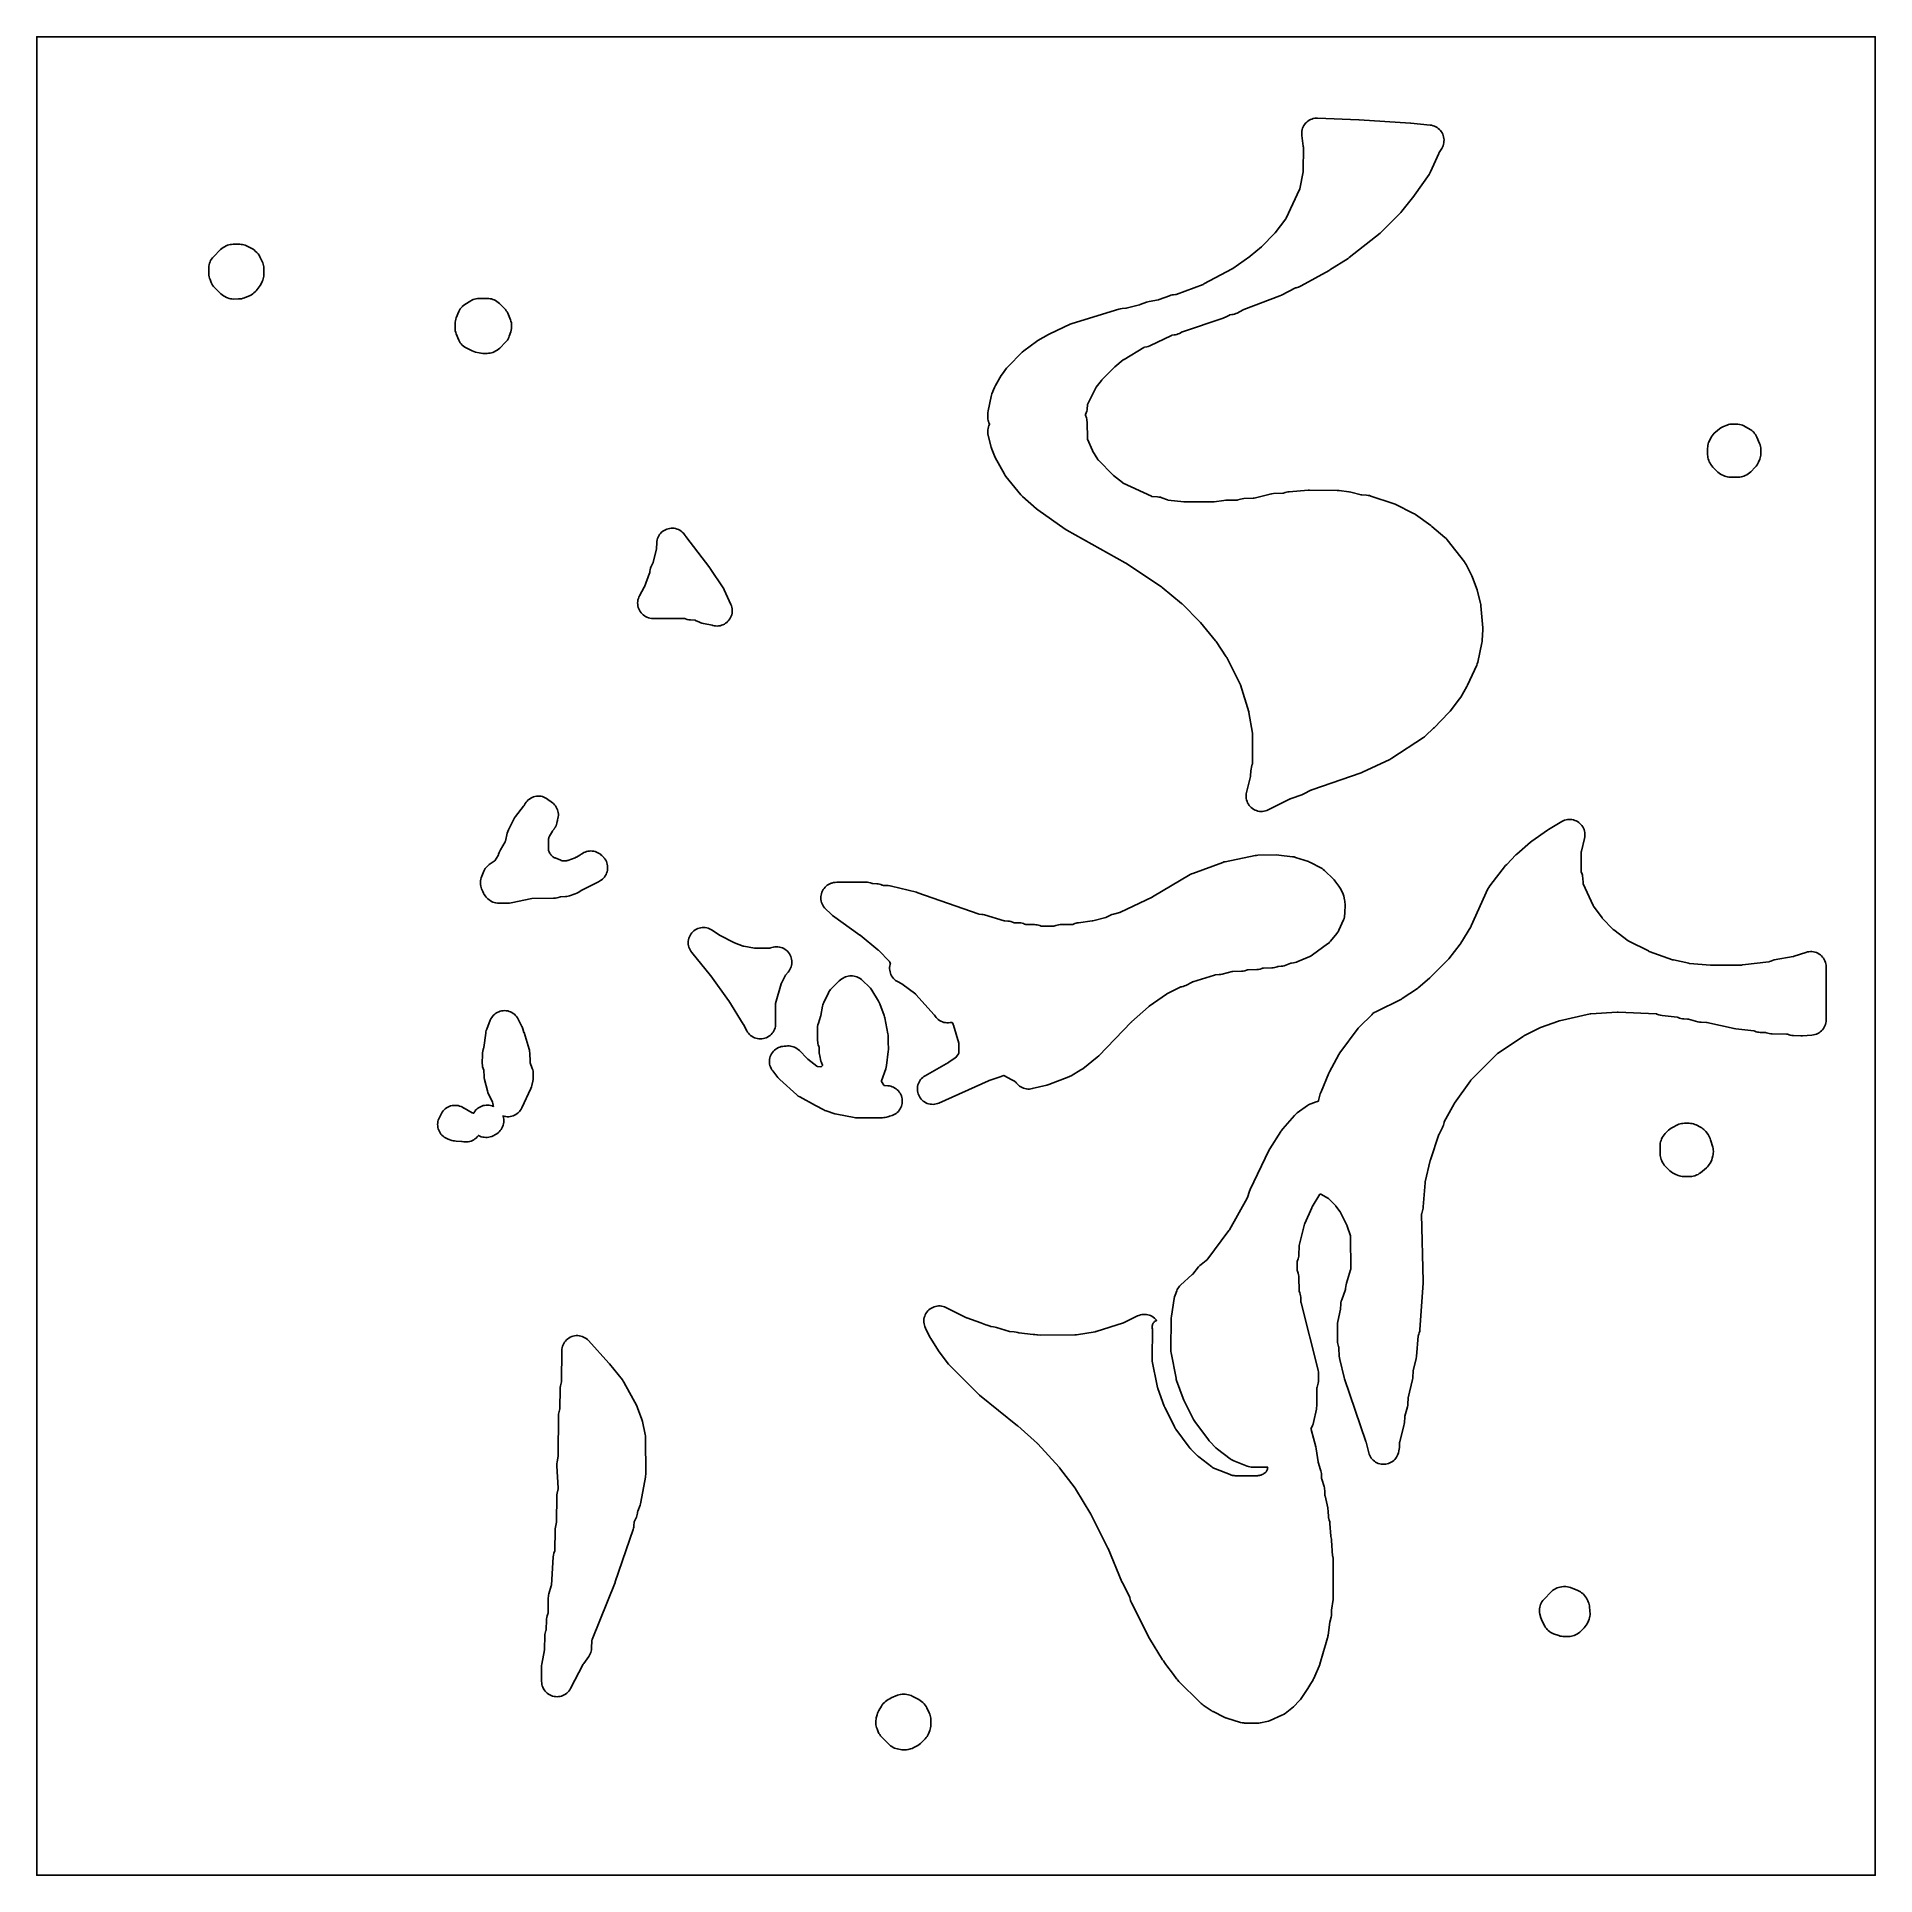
# Model space of a CAD drawing. Header units: millimetres. Extents: x 0 to 300, y 0 to 300.
import ezdxf

# ---------------------------------------------------------------- set-up
doc = ezdxf.new("R2010")
doc.units = ezdxf.units.MM
doc.layers.add('CUT', color=7, linetype='CONTINUOUS')

msp = doc.modelspace()

# ---------------------------------------------------------------- linework, layer by layer
at = {"layer": 'CUT'}
for points in [[(300, 299.9386), (300, 0.0614), (299.9971, 0.0029), (299.9386, 0), (0.0614, 0), (0.0029, 0.0029), (0, 0.0614), (0, 299.9386), (0.0029, 299.9971), (0.0614, 300), (299.9386, 300), (299.9971, 299.9971)], [(156.2654, 231.6076), (156.3962, 231.3301), (157.8922, 228.6032), (158.0113, 228.4079), (158.1477, 228.2243), (160.5537, 225.2782), (160.6967, 225.1177), (160.8531, 224.97), (163.1601, 222.9714), (163.3487, 222.8232), (167.8335, 219.6355), (168.068, 219.4877), (177.6231, 214.1805), (177.666, 214.1554), (177.7078, 214.1287), (183.5276, 210.2291), (183.5775, 210.1938), (183.6255, 210.156), (186.8026, 207.5186), (186.8435, 207.4831), (186.8827, 207.4457), (189.8064, 204.5319), (189.8474, 204.4889), (189.8863, 204.4438), (192.3707, 201.4172), (192.406, 201.372), (192.4391, 201.3252), (194.1077, 198.839), (194.148, 198.7747), (194.1842, 198.7078), (196.3693, 194.337), (196.3715, 194.3324), (196.4008, 194.2605), (196.4064, 194.2438), (197.7724, 189.8698), (197.7942, 189.7904), (197.8105, 189.7098), (198.3637, 186.3783), (198.3644, 186.3731), (198.3713, 186.2939), (198.3717, 186.2758), (198.3696, 181.3994), (198.3692, 181.3822), (198.3658, 181.3448), (198.3588, 181.3078), (198.3546, 181.2916), (198.2118, 180.7901), (198.1486, 180.5067), (198.1187, 180.2179), (198.0822, 179.4089), (198.0809, 179.3901), (198.0692, 179.3098), (198.0651, 179.2915), (197.4144, 176.6885), (197.3663, 176.4454), (197.3424, 176.1989), (197.3432, 175.9511), (197.3684, 175.7047), (197.4179, 175.4619), (197.4912, 175.2253), (197.5875, 174.997), (197.7059, 174.7795), (197.8454, 174.5747), (198.0044, 174.3847), (198.1814, 174.2114), (198.3747, 174.0564), (198.5824, 173.9214), (198.8024, 173.8075), (199.0326, 173.716), (199.2708, 173.6478), (199.5145, 173.6034), (199.7614, 173.5834), (200.0091, 173.5879), (200.2552, 173.6169), (200.4971, 173.6701), (200.7326, 173.747), (200.9593, 173.8469), (204.5343, 175.6375), (204.6054, 175.6703), (204.6784, 175.6983), (206.4094, 176.297), (206.7395, 176.4385), (207.9004, 177.0382), (207.9775, 177.0746), (208.057, 177.1053), (216.103, 179.8943), (216.3446, 179.9925), (220.8101, 182.0841), (221.1238, 182.2596), (226.2616, 185.64), (226.4387, 185.7679), (226.604, 185.9109), (227.9424, 187.1749), (228.0177, 187.249), (230.4363, 189.7345), (230.6242, 189.9513), (232.1714, 191.9575), (232.355, 192.2312), (233.3625, 193.9705), (233.4724, 194.1832), (234.965, 197.4445), (235.0634, 197.694), (235.1344, 197.9527), (235.8221, 201.1094), (235.8586, 201.3202), (235.877, 201.5333), (235.9506, 203.2323), (235.945, 203.5404), (235.6545, 207.161), (235.6303, 207.3611), (235.5901, 207.5586), (235.1156, 209.4859), (235.029, 209.766), (234.2703, 211.7894), (234.1627, 212.0354), (233.2341, 213.8809), (233.111, 214.0979), (232.9669, 214.3015), (230.1253, 217.919), (229.9658, 218.1029), (229.7892, 218.2704), (227.6663, 220.0956), (227.4802, 220.2409), (224.9571, 222.0258), (224.7977, 222.1297), (224.6309, 222.2211), (221.6478, 223.712), (221.3195, 223.8478), (217.6701, 225.0622), (217.4543, 225.1234), (217.2339, 225.165), (217.0106, 225.1867), (216.2249, 225.2275), (216.2054, 225.229), (216.1224, 225.2421), (216.1034, 225.2466), (214.4196, 225.6929), (214.1047, 225.755), (212.5025, 225.9655), (212.2006, 225.9867), (207.6935, 226.0296), (207.4636, 226.0212), (204.378, 225.7659), (204.1565, 225.7375), (203.9384, 225.6895), (203.7254, 225.6223), (203.4603, 225.5253), (203.4409, 225.5188), (203.3982, 225.5083), (203.3545, 225.5024), (203.3341, 225.5014), (201.8216, 225.4658), (201.5359, 225.4426), (201.2548, 225.3869), (198.645, 224.7124), (198.6248, 224.7077), (198.5363, 224.695), (198.5156, 224.6938), (196.9704, 224.6435), (196.7029, 224.6203), (196.4395, 224.5687), (196.1832, 224.4891), (195.9998, 224.4211), (195.9799, 224.4144), (195.9361, 224.4035), (195.8913, 224.3976), (195.8704, 224.3967), (194.008, 224.3614), (193.7133, 224.3384), (192.1165, 224.1179), (192.0327, 224.1094), (191.9485, 224.1067), (187.2839, 224.1267), (187.2243, 224.1285), (187.1649, 224.1332), (184.6117, 224.4006), (184.6065, 224.4013), (184.5564, 224.4107), (184.531, 224.4179), (184.5087, 224.4257), (183.5923, 224.772), (183.3586, 224.8474), (183.1186, 224.8995), (182.8747, 224.9279), (181.9939, 224.9866), (181.9764, 224.9881), (181.9393, 224.9941), (181.9038, 225.0069), (181.8878, 225.014), (177.2924, 227.1789), (177.2732, 227.1886), (177.1943, 227.2376), (177.177, 227.2504), (175.6807, 228.434), (175.6231, 228.4826), (175.5687, 228.5347), (173.2304, 230.9215), (173.216, 230.937), (173.1597, 231.0092), (173.1482, 231.0269), (172.3, 232.4118), (172.2975, 232.4159), (172.2637, 232.4814), (172.2569, 232.4967), (171.4767, 234.3587), (171.4703, 234.375), (171.459, 234.4109), (171.4547, 234.4482), (171.4538, 234.4657), (171.391, 237.134), (171.3738, 237.3733), (171.3338, 237.6099), (171.2713, 237.8416), (171.1459, 238.2307), (171.1409, 238.2475), (171.1329, 238.284), (171.1422, 238.3202), (171.1477, 238.3368), (171.262, 238.6537), (171.3319, 238.8805), (171.3799, 239.1128), (171.4056, 239.3487), (171.4367, 239.855), (171.4383, 239.8735), (171.4447, 239.9131), (171.4588, 239.9506), (171.4667, 239.9675), (172.8261, 242.7144), (172.8343, 242.7301), (172.8747, 242.7954), (172.8852, 242.8099), (173.7273, 243.9208), (173.774, 243.9786), (173.8241, 244.0333), (175.7886, 246.0461), (175.84, 246.0958), (175.8944, 246.1422), (177.289, 247.2643), (177.3572, 247.3153), (177.4289, 247.3613), (180.676, 249.2836), (180.6921, 249.2926), (180.7281, 249.3093), (180.7656, 249.3225), (180.7834, 249.3273), (181.1315, 249.4124), (181.3723, 249.4842), (181.6047, 249.5799), (185.1718, 251.2625), (185.1896, 251.2703), (185.2292, 251.2842), (185.2701, 251.2939), (185.2894, 251.2969), (185.6064, 251.338), (185.8242, 251.3761), (186.0378, 251.4332), (186.2455, 251.509), (186.4457, 251.6029), (186.8857, 251.8335), (186.8902, 251.8358), (186.9605, 251.8661), (186.9768, 251.872), (193.6028, 254.0975), (193.7897, 254.1687), (193.9704, 254.2546), (194.6186, 254.5955), (194.6338, 254.603), (194.6676, 254.6171), (194.7029, 254.6247), (194.7199, 254.6272), (195.0235, 254.6645), (195.2411, 254.701), (195.4546, 254.7566), (195.6624, 254.8308), (195.8628, 254.923), (196.8396, 255.4258), (196.8988, 255.4543), (196.9595, 255.4794), (202.8537, 257.733), (203.0987, 257.8421), (205.3905, 259.0136), (205.3953, 259.0159), (205.442, 259.0352), (205.4669, 259.043), (205.4897, 259.0486), (205.6482, 259.0837), (205.8806, 259.147), (206.1058, 259.2323), (206.3218, 259.339), (210.8825, 261.871), (211.0195, 261.953), (213.9667, 263.845), (214.1604, 263.9828), (219.1999, 267.9415), (219.4313, 268.1477), (222.5924, 271.3373), (222.7725, 271.54), (224.7268, 273.9948), (224.8246, 274.1261), (227.1918, 277.5359), (227.3151, 277.7323), (227.4196, 277.9393), (228.7768, 280.9681), (228.8095, 281.0354), (228.8464, 281.1005), (229.2687, 281.7942), (229.3839, 282.0057), (229.4782, 282.2274), (229.5508, 282.4571), (229.6009, 282.6927), (229.628, 282.932), (229.6321, 283.1728), (229.6129, 283.4129), (229.5707, 283.6501), (229.5059, 283.8821), (229.4191, 284.1068), (229.311, 284.322), (229.1827, 284.5259), (229.0354, 284.7165), (228.8705, 284.892), (228.6894, 285.0508), (228.4939, 285.1915), (228.2857, 285.3127), (228.0669, 285.4133), (227.8393, 285.4924), (227.6053, 285.5492), (227.3668, 285.5832), (224.2311, 285.8774), (224.1599, 285.8831), (215.7969, 286.4275), (215.7425, 286.4304), (209.0158, 286.7212), (208.7726, 286.7199), (208.5307, 286.6949), (208.2924, 286.6466), (208.0598, 286.5753), (207.8353, 286.4818), (207.621, 286.3669), (207.4188, 286.2317), (207.2307, 286.0775), (207.0585, 285.9057), (206.9038, 285.7181), (206.7681, 285.5163), (206.6526, 285.3023), (206.5584, 285.078), (206.4865, 284.8457), (206.4375, 284.6075), (206.4119, 284.3656), (206.4099, 284.1224), (206.4316, 283.8802), (206.6681, 282.1743), (206.6767, 282.0893), (206.6793, 282.0039), (206.6569, 278.0912), (206.6564, 278.074), (206.6492, 278.0001), (206.6464, 277.9831), (206.1096, 275.1682), (206.1085, 275.1631), (206.0953, 275.1151), (206.0863, 275.0909), (206.0769, 275.0697), (203.8739, 270.3876), (203.865, 270.3699), (203.8205, 270.2965), (203.8089, 270.2804), (202.0569, 267.9817), (202.0109, 267.925), (201.9616, 267.8713), (199.9154, 265.7767), (199.8724, 265.7349), (199.8274, 265.6952), (198.0132, 264.1783), (197.9745, 264.1473), (197.9345, 264.1179), (195.1851, 262.1834), (195.1228, 262.1424), (195.058, 262.1054), (190.4596, 259.6651), (190.3905, 259.6313), (190.3195, 259.602), (185.9156, 257.9502), (185.9105, 257.9484), (185.8602, 257.9342), (185.8336, 257.9293), (185.8096, 257.9263), (185.4873, 257.8955), (185.2741, 257.8657), (185.0643, 257.8178), (184.8594, 257.752), (183.1434, 257.1181), (183.1385, 257.1164), (183.0614, 257.0946), (183.0437, 257.0908), (181.5113, 256.7994), (181.2895, 256.7466), (181.0734, 256.6739), (180.0719, 256.285), (180.0004, 256.2598), (179.9275, 256.2392), (177.7942, 255.7099), (177.7773, 255.7062), (177.7038, 255.6949), (177.6866, 255.6935), (177.139, 255.6606), (176.8404, 255.6245), (176.5482, 255.5528), (168.9533, 253.1967), (168.6525, 253.0817), (165.3047, 251.5475), (165.0948, 251.439), (163.3692, 250.4412), (163.1201, 250.2766), (161.0855, 248.7498), (160.8127, 248.5125), (158.4671, 246.1522), (158.257, 245.9119), (157.5614, 245.0053), (157.3795, 244.7331), (156.4314, 243.0903), (156.2762, 242.7711), (155.8584, 241.7294), (155.7847, 241.5189), (155.7301, 241.3027), (155.2434, 238.9372), (155.2023, 238.6594), (155.1927, 238.3787), (155.2045, 237.8372), (155.2185, 237.6223), (155.2509, 237.4094), (155.3016, 237.2), (155.37, 236.9958), (155.4404, 236.8126), (155.4462, 236.7963), (155.4562, 236.7608), (155.4459, 236.7254), (155.4399, 236.7093), (155.3752, 236.5458), (155.2997, 236.3254), (155.2449, 236.0989), (155.2116, 235.8683), (155.1998, 235.6355), (155.1994, 235.5208), (155.2161, 235.2223), (155.2683, 234.928), (155.7191, 233.0488), (155.8275, 232.707)], [(28.1858, 263.0388), (28.1268, 262.7976), (28.0921, 262.5516), (28.0819, 262.3035), (28.0907, 261.3072), (28.1039, 261.0719), (28.1392, 260.8388), (28.1963, 260.6101), (28.2747, 260.3877), (28.4697, 259.9081), (28.575, 259.682), (28.7024, 259.4675), (28.8505, 259.2668), (29.0178, 259.0818), (30.0366, 258.0631), (30.2359, 257.8841), (30.4531, 257.7275), (30.6859, 257.595), (30.9337, 257.471), (31.1471, 257.3765), (31.3683, 257.3022), (31.5956, 257.2489), (31.8267, 257.2171), (32.0599, 257.2069), (32.9192, 257.2095), (33.1695, 257.2229), (33.4172, 257.2612), (33.6598, 257.3242), (33.8949, 257.4111), (34.8186, 257.8063), (35.0405, 257.9145), (35.2507, 258.044), (35.447, 258.1937), (35.6276, 258.3619), (35.7907, 258.5472), (36.3086, 259.1973), (36.4693, 259.4239), (36.604, 259.667), (36.8025, 260.0779), (36.8918, 260.2862), (36.9618, 260.5017), (37.012, 260.7226), (37.042, 260.9472), (37.0516, 261.1736), (37.0483, 262.2334), (37.0371, 262.4621), (37.005, 262.6888), (36.9523, 262.9116), (36.8794, 263.1287), (36.787, 263.3381), (36.4007, 264.1155), (36.2676, 264.3504), (36.11, 264.5696), (35.9297, 264.7706), (35.6636, 265.0367), (35.456, 265.2223), (35.2291, 265.3837), (34.9857, 265.5188), (34.226, 265.8868), (34.0189, 265.9759), (33.8046, 266.0459), (33.5848, 266.0963), (33.3614, 266.1268), (33.1361, 266.1369), (32.0216, 266.1369), (31.7901, 266.1262), (31.5607, 266.0941), (31.3351, 266.0408), (31.1155, 265.9669), (30.9037, 265.8731), (30.6512, 265.7468), (30.4188, 265.6147), (30.2019, 265.4585), (30.0029, 265.28), (28.8156, 264.0948), (28.6488, 263.9108), (28.501, 263.7112), (28.3738, 263.4979), (28.2684, 263.273)], [(68.8739, 250.509), (68.9841, 250.2822), (69.1165, 250.0677), (69.2699, 249.8676), (69.4427, 249.6839), (69.633, 249.5186), (69.8391, 249.3734), (70.0587, 249.2496), (71.0695, 248.7453), (71.3295, 248.6335), (71.6004, 248.5518), (72.2115, 248.4046), (72.5045, 248.3523), (72.8016, 248.3352), (73.5051, 248.3366), (73.7348, 248.3476), (73.9624, 248.3797), (74.1862, 248.4325), (74.4041, 248.5057), (74.6144, 248.5986), (74.8988, 248.7402), (75.1337, 248.8735), (75.3528, 249.0313), (75.5537, 249.2118), (76.506, 250.1656), (76.6598, 250.3344), (76.7976, 250.5165), (76.9181, 250.7105), (77.0205, 250.9146), (77.1038, 251.1272), (77.3585, 251.8762), (77.431, 252.1341), (77.4756, 252.3982), (77.4916, 252.6656), (77.4926, 252.8366), (77.4812, 253.0911), (77.444, 253.3431), (77.3813, 253.59), (77.2938, 253.8293), (76.8495, 254.8756), (76.7453, 255.0915), (76.6209, 255.2965), (76.4774, 255.4887), (76.3161, 255.6661), (75.524, 256.4583), (75.3178, 256.6428), (75.0926, 256.8034), (74.851, 256.9381), (74.6172, 257.052), (74.4092, 257.1419), (74.1938, 257.2126), (73.973, 257.2635), (73.7484, 257.2942), (73.522, 257.3044), (72.1399, 257.3042), (71.9073, 257.2933), (71.6767, 257.2609), (71.4501, 257.2071), (71.2296, 257.1324), (71.0169, 257.0376), (70.8139, 256.9233), (69.8773, 256.3371), (69.637, 256.1662), (69.4185, 255.9682), (69.4075, 255.957), (69.2521, 255.7828), (69.1135, 255.5949), (68.9931, 255.3949), (68.8918, 255.1846), (68.4511, 254.1476), (68.365, 253.9131), (68.3028, 253.6711), (68.265, 253.4241), (68.252, 253.1746), (68.2507, 252.4897), (68.2629, 252.2378), (68.3005, 251.9884), (68.363, 251.7441), (68.4498, 251.5073)], [(274.5356, 228.7844), (274.756, 228.628), (274.9919, 228.4962), (275.224, 228.3826), (275.4341, 228.2915), (275.6517, 228.2199), (275.8749, 228.1686), (276.1019, 228.1379), (276.3308, 228.1281), (277.6637, 228.1322), (277.8979, 228.1439), (278.13, 228.1775), (278.3579, 228.2327), (278.5796, 228.309), (278.7932, 228.4058), (279.0414, 228.5325), (279.2712, 228.6658), (279.4856, 228.8226), (279.6822, 229.0014), (280.4172, 229.7448), (280.5849, 229.9326), (280.733, 230.1363), (280.8598, 230.3538), (280.964, 230.583), (281.1532, 231.0612), (281.2298, 231.2854), (281.2848, 231.5158), (281.3178, 231.7503), (281.3284, 231.987), (281.3267, 232.6708), (281.3137, 232.9194), (281.276, 233.1655), (281.214, 233.4067), (281.1283, 233.6405), (280.6848, 234.6866), (280.5839, 234.8966), (280.464, 235.0963), (280.326, 235.2839), (280.1711, 235.4579), (280.1692, 235.4599), (280.0172, 235.603), (279.8537, 235.7329), (279.68, 235.8487), (278.8306, 236.3651), (278.5834, 236.4971), (278.323, 236.6005), (278.106, 236.6729), (277.8535, 236.7426), (277.5952, 236.7856), (277.3338, 236.8013), (276.7594, 236.8056), (276.5198, 236.796), (276.2823, 236.7634), (276.049, 236.7082), (275.8221, 236.6309), (275.2294, 236.3968), (275.0063, 236.2958), (274.7942, 236.1735), (274.5951, 236.031), (273.9265, 235.5012), (273.7207, 235.3188), (273.5361, 235.1148), (273.375, 234.8919), (273.2395, 234.6525), (272.9075, 233.9831), (272.8148, 233.7724), (272.7419, 233.5541), (272.6894, 233.33), (272.6578, 233.102), (272.6472, 232.8721), (272.6474, 231.799), (272.6585, 231.5636), (272.6918, 231.3303), (272.7469, 231.1012), (272.8233, 230.8782), (272.9203, 230.6635), (273.0488, 230.4116), (273.1821, 230.1814), (273.3392, 229.9666), (273.5182, 229.7697), (274.3334, 228.9638)], [(98.0474, 207.6125), (98.056, 207.3654), (98.0889, 207.1204), (98.1459, 206.8798), (98.2263, 206.646), (98.3295, 206.4213), (98.4543, 206.2079), (98.5996, 206.0079), (98.764, 205.8232), (98.9458, 205.6557), (99.1432, 205.5069), (99.3544, 205.3783), (99.5773, 205.2713), (99.8096, 205.1867), (100.0492, 205.1256), (100.2936, 205.0884), (100.5405, 205.0755), (105.69, 205.0618), (105.7077, 205.0614), (105.7455, 205.0577), (105.782, 205.047), (105.7986, 205.0408), (105.8826, 205.0072), (106.1438, 204.9192), (106.4131, 204.8605), (106.6872, 204.8318), (107.3991, 204.7967), (107.4185, 204.7952), (107.4597, 204.7889), (107.4987, 204.7742), (107.5163, 204.7659), (108.1293, 204.459), (108.3369, 204.3666), (108.552, 204.2934), (108.7729, 204.2401), (110.2264, 203.9583), (110.3061, 203.9401), (110.3383, 203.9317), (110.3388, 203.9336), (110.5156, 203.8903), (110.7617, 203.8555), (111.0099, 203.8453), (111.2579, 203.8599), (111.5033, 203.8989), (111.7436, 203.9621), (111.9764, 204.0489), (112.1995, 204.1583), (112.4106, 204.2894), (112.6076, 204.4407), (112.7886, 204.6109), (112.9519, 204.7981), (113.0958, 205.0007), (113.2188, 205.2165), (113.3199, 205.4435), (113.3978, 205.6794), (113.452, 205.9219), (113.4819, 206.1686), (113.4871, 206.417), (113.4676, 206.6647), (113.4237, 206.9092), (113.3557, 207.1482), (113.2643, 207.3792), (112.1955, 209.7321), (112.1037, 209.914), (111.9975, 210.0878), (109.9025, 213.2208), (109.8104, 213.3495), (105.9151, 218.4443), (105.8781, 218.4954), (105.8439, 218.5484), (105.8054, 218.6117), (105.6672, 218.8153), (105.5096, 219.0044), (105.3343, 219.1771), (105.1428, 219.3317), (104.937, 219.4667), (104.7189, 219.5808), (104.4907, 219.6729), (104.2546, 219.7422), (104.0127, 219.7879), (103.7676, 219.8095), (103.5215, 219.807), (103.2768, 219.7803), (103.036, 219.7297), (102.8013, 219.6556), (102.575, 219.5588), (102.3593, 219.4403), (102.1564, 219.3011), (101.9681, 219.1426), (101.7963, 218.9663), (101.6426, 218.7741), (101.5086, 218.5676), (101.3956, 218.349), (101.3046, 218.1204), (101.2365, 217.8839), (101.192, 217.6418), (101.1715, 217.3965), (101.1412, 216.5067), (101.1401, 216.4871), (101.1283, 216.4031), (101.1241, 216.3839), (100.5967, 214.2564), (100.5908, 214.2353), (100.5575, 214.1467), (100.548, 214.127), (100.3204, 213.6858), (100.2245, 213.4768), (100.1481, 213.2599), (100.0921, 213.0368), (100.0567, 212.8096), (100.0314, 212.5766), (100.0307, 212.5715), (100.0215, 212.5226), (100.0145, 212.4979), (100.0069, 212.4761), (99.175, 210.2591), (99.1732, 210.2547), (99.1429, 210.1887), (99.1352, 210.1741), (98.3646, 208.7948), (98.2549, 208.5733), (98.1675, 208.342), (98.1034, 208.1032), (98.0633, 207.8592)], [(72.7648, 160.5054), (72.8705, 160.2761), (72.9987, 160.0586), (73.0239, 160.0243), (73.0462, 159.9873), (73.1918, 159.7913), (73.3558, 159.6104), (73.6242, 159.3419), (73.8058, 159.1773), (74.0026, 159.0313), (74.2128, 158.9053), (74.4343, 158.8004), (74.665, 158.7177), (74.9027, 158.6581), (74.9085, 158.6572), (74.9282, 158.6522), (75.1707, 158.6162), (75.4156, 158.604), (76.8334, 158.6033), (77.0947, 158.6168), (77.1199, 158.6208), (77.1377, 158.6217), (77.3946, 158.6619), (80.7796, 159.3739), (80.7975, 159.3772), (80.7996, 159.3774), (80.8034, 159.3776), (84.3427, 159.4256), (84.5981, 159.4421), (84.6567, 159.452), (84.8669, 159.484), (85.0882, 159.5386), (85.3037, 159.6132), (85.3676, 159.6387), (85.387, 159.6458), (85.4301, 159.6577), (85.4742, 159.6647), (85.4948, 159.6662), (86.2539, 159.702), (86.4817, 159.7232), (86.7067, 159.7652), (86.9268, 159.8275), (87.8764, 160.144), (88.1294, 160.244), (88.37, 160.3708), (88.5955, 160.523), (88.8326, 160.7026), (88.8471, 160.7131), (88.9126, 160.7535), (88.9284, 160.7618), (91.673, 162.1175), (91.8438, 162.2103), (92.0068, 162.316), (92.0968, 162.3795), (92.2894, 162.53), (92.4664, 162.6985), (92.6261, 162.8836), (92.767, 163.0833), (92.8876, 163.2958), (92.987, 163.5191), (93.064, 163.7511), (93.1181, 163.9894), (93.1486, 164.2319), (93.1553, 164.4762), (93.1381, 164.72), (93.0972, 164.961), (93.033, 165.1968), (92.946, 165.4252), (92.8372, 165.644), (92.7075, 165.8512), (92.5582, 166.0446), (92.5299, 166.0778), (92.3698, 166.2487), (92.1948, 166.4034), (92.1155, 166.4747), (91.9633, 166.5962), (91.7689, 166.7368), (91.5618, 166.8581), (91.3442, 166.959), (91.1178, 167.0386), (90.8848, 167.0961), (90.6475, 167.131), (90.4078, 167.143), (90.1681, 167.1319), (89.9306, 167.098), (89.6974, 167.0414), (89.4708, 166.9627), (89.2527, 166.8627), (89.0452, 166.7422), (88.8502, 166.6023), (88.8042, 166.5659), (88.7121, 166.5008), (88.6959, 166.4905), (88.644, 166.4593), (88.0906, 166.1439), (88.0441, 166.1186), (88.0292, 166.111), (87.9332, 166.0666), (87.9177, 166.0602), (87.8684, 166.041), (86.643, 165.5956), (86.5858, 165.5763), (86.5675, 165.5707), (86.4561, 165.542), (86.348, 165.525), (86.2331, 165.5182), (86.214, 165.518), (86.1537, 165.5188), (85.949, 165.5265), (85.878, 165.5312), (85.8555, 165.5334), (85.7214, 165.5538), (85.5905, 165.5894), (85.5691, 165.5966), (85.5023, 165.621), (84.571, 165.9923), (84.5155, 166.016), (84.4981, 166.0239), (84.3959, 166.0766), (84.3038, 166.136), (84.2136, 166.2073), (84.1992, 166.2199), (84.1547, 166.2606), (83.964, 166.4439), (83.9152, 166.4935), (83.9002, 166.5096), (83.8153, 166.6117), (83.7423, 166.7225), (83.7313, 166.7415), (83.698, 166.8027), (83.6253, 166.9454), (83.5995, 166.9992), (83.5917, 167.0165), (83.55, 167.1224), (83.5201, 167.2265), (83.5002, 167.333), (83.4901, 167.4463), (83.4893, 167.4652), (83.4883, 167.5249), (83.4976, 168.9221), (83.4997, 168.986), (83.5009, 169.0062), (83.5141, 169.1274), (83.5384, 169.2408), (83.5742, 169.3511), (83.6235, 169.4626), (83.6326, 169.4806), (83.6628, 169.537), (84.1323, 170.3604), (84.1637, 170.4125), (84.1741, 170.4287), (84.241, 170.5234), (84.3521, 170.6519), (84.3567, 170.6572), (84.3564, 170.6574), (84.3965, 170.7085), (84.4422, 170.7616), (84.4733, 170.8063), (84.4982, 170.8381), (84.5322, 170.8909), (84.5884, 170.9717), (84.6155, 171.0206), (84.6261, 171.0372), (84.6463, 171.0762), (84.7124, 171.1957), (84.7338, 171.2461), (84.7346, 171.2475), (84.7366, 171.2526), (84.8128, 171.4312), (84.8885, 171.6757), (84.9389, 171.9266), (84.9574, 172.1188), (84.962, 172.1517), (84.9846, 172.2171), (85.0522, 172.448), (85.0972, 172.6844), (85.1192, 172.924), (85.1182, 173.1646), (85.094, 173.404), (85.0469, 173.6399), (84.9774, 173.8703), (84.886, 174.0929), (84.7736, 174.3056), (84.6414, 174.5066), (84.4904, 174.6939), (84.3221, 174.8659), (84.138, 175.0209), (83.9399, 175.1575), (83.9369, 175.1593), (83.7028, 175.3046), (83.6829, 175.3179), (83.6055, 175.3799), (83.5919, 175.3931), (83.4045, 175.5563), (83.2019, 175.7002), (82.986, 175.8233), (82.7589, 175.9243), (82.5229, 176.0022), (82.2804, 176.0564), (82.0337, 176.0862), (81.7852, 176.0913), (81.5375, 176.0718), (81.2929, 176.0278), (81.0539, 175.9597), (80.8228, 175.8682), (80.602, 175.7542), (80.3936, 175.6189), (80.1996, 175.4635), (80.022, 175.2897), (79.8626, 175.099), (79.7229, 174.8935), (79.5181, 174.5575), (79.4769, 174.4945), (79.4319, 174.4343), (78.1191, 172.7895), (77.9636, 172.5718), (77.8324, 172.3388), (76.9647, 170.5856), (76.8517, 170.3195), (76.7702, 170.0422), (76.4678, 168.7402), (76.4629, 168.7214), (76.4494, 168.682), (76.4318, 168.6442), (76.4223, 168.6273), (75.6608, 167.3507), (75.5395, 167.121), (75.4427, 166.8799), (75.3715, 166.6301), (75.3419, 166.5017), (75.3377, 166.4851), (75.3262, 166.45), (75.3086, 166.4179), (75.2993, 166.4033), (74.7279, 165.5532), (74.7175, 165.5385), (74.693, 165.5086), (74.6631, 165.484), (74.6485, 165.4735), (73.8477, 164.9319), (73.6557, 164.7881), (73.4783, 164.6267), (73.3173, 164.4489), (73.174, 164.2566), (73.0498, 164.0514), (72.9459, 163.8352), (72.5996, 163.0168), (72.5134, 162.7805), (72.4513, 162.5368), (72.4141, 162.288), (72.402, 162.0367), (72.4023, 161.9034), (72.4024, 161.8861), (72.4142, 161.6497), (72.4482, 161.4155), (72.5043, 161.1855), (72.5818, 160.9619)], [(200.8189, 66.2658), (200.7826, 66.1528), (200.7352, 66.0439), (200.6774, 65.9402), (200.6096, 65.8428), (200.5325, 65.7525), (200.4469, 65.6703), (200.3535, 65.597), (200.2534, 65.5332), (200.2088, 65.5079), (200.1565, 65.4798), (200.1063, 65.4544), (200.081, 65.442), (200.028, 65.4168), (200.0024, 65.4049), (199.9855, 65.3973), (199.9335, 65.3755), (199.8294, 65.3346), (199.7227, 65.2984), (199.6203, 65.269), (199.5107, 65.2429), (199.406, 65.2232), (199.2945, 65.2076), (199.1831, 65.1972), (199.1268, 65.1934), (199.1083, 65.1925), (199.0801, 65.1916), (199.0214, 65.1903), (198.9933, 65.19), (195.635, 65.1952), (195.6068, 65.1956), (195.548, 65.1971), (195.5198, 65.1981), (195.5011, 65.199), (195.4448, 65.2031), (195.3331, 65.2138), (195.2213, 65.2299), (195.1165, 65.2501), (195.0067, 65.2766), (194.899, 65.308), (194.8452, 65.3251), (194.8275, 65.3312), (194.8009, 65.3407), (194.7458, 65.3611), (194.7194, 65.3712), (192.3239, 66.323), (192.2986, 66.3333), (192.2463, 66.3555), (192.2214, 66.3664), (192.205, 66.3738), (192.1558, 66.3974), (192.0592, 66.4463), (191.9643, 66.5), (191.8725, 66.5575), (191.827, 66.5875), (191.8122, 66.5977), (191.7899, 66.6135), (191.744, 66.6469), (191.7221, 66.6632), (189.6215, 68.2629), (189.5888, 68.2887), (189.5216, 68.3436), (189.4898, 68.3706), (189.4366, 68.4173), (189.4057, 68.4453), (189.3426, 68.5048), (189.3127, 68.5338), (188.3098, 69.5455), (188.2942, 69.5615), (188.2622, 69.5951), (188.2469, 69.6113), (188.237, 69.6222), (188.2074, 69.6555), (188.1471, 69.7261), (188.1188, 69.7605), (188.1097, 69.772), (188.096, 69.7896), (188.0679, 69.8266), (188.0545, 69.8444), (185.8853, 72.8041), (185.8706, 72.8245), (185.8405, 72.8675), (185.8263, 72.8883), (185.817, 72.9021), (185.7899, 72.9445), (185.7352, 73.034), (185.7098, 73.0775), (185.7017, 73.092), (185.6898, 73.1142), (185.6653, 73.1606), (185.6538, 73.183), (184.1175, 76.2484), (184.1025, 76.2795), (184.0722, 76.3446), (184.058, 76.3761), (184.0348, 76.43), (184.0216, 76.4618), (183.9951, 76.5286), (183.9828, 76.5609), (182.9334, 79.4396), (182.9255, 79.4619), (182.9095, 79.5086), (182.902, 79.5311), (182.8973, 79.546), (182.8837, 79.5914), (182.8573, 79.6865), (182.8455, 79.7325), (182.842, 79.7477), (182.8368, 79.7708), (182.8264, 79.8191), (182.8217, 79.8423), (182.033, 83.9091), (182.0275, 83.9394), (182.0169, 84.0026), (182.0122, 84.033), (182.0094, 84.0531), (182.0023, 84.1142), (181.991, 84.2417), (181.9871, 84.3031), (181.9863, 84.3234), (181.9855, 84.3542), (181.9848, 84.4182), (181.9848, 84.449), (182.0462, 88.9765), (182.0407, 89.1323), (182.0202, 89.2855), (182.0104, 89.4028), (182.0121, 89.5206), (182.0253, 89.6377), (182.05, 89.7529), (182.0858, 89.8651), (182.1325, 89.9732), (182.1896, 90.0763), (182.2564, 90.1733), (182.3325, 90.2632), (182.417, 90.3453), (182.5092, 90.4186), (182.6081, 90.4826), (182.7128, 90.5366), (182.7296, 90.5433), (182.7075, 90.5742), (182.5472, 90.7578), (182.3697, 90.9248), (182.1769, 91.0739), (181.9704, 91.2034), (181.7523, 91.3122), (181.5246, 91.3992), (181.2896, 91.4637), (181.0494, 91.505), (180.8063, 91.5226), (180.5626, 91.5166), (180.3207, 91.4868), (180.0828, 91.4336), (179.8513, 91.3575), (179.6283, 91.2592), (177.4498, 90.1696), (177.382, 90.1386), (177.3723, 90.1346), (177.3704, 90.1338), (177.3642, 90.1313), (177.3614, 90.1301), (177.3228, 90.1157), (172.8829, 88.725), (172.7996, 88.7022), (172.7149, 88.6855), (169.655, 88.1963), (169.5688, 88.1857), (169.482, 88.1814), (169.385, 88.1802), (163.7978, 88.1335), (163.2793, 88.1777), (163.2022, 88.1842), (162.8428, 88.2149), (162.5904, 88.2364), (160.2293, 88.5238), (160.0701, 88.5784), (159.7958, 88.6392), (159.5164, 88.6687), (158.8029, 88.7039), (158.7975, 88.7043), (158.7561, 88.7099), (158.744, 88.7125), (158.7268, 88.7176), (156.6302, 89.3944), (156.3879, 89.4594), (156.1403, 89.4998), (155.7003, 89.549), (155.6787, 89.5521), (155.5955, 89.5714), (155.1083, 89.7453), (154.8672, 89.8314), (154.3165, 90.028), (154.0416, 90.1262), (151.7732, 90.9387), (151.7419, 90.9509), (151.6899, 90.975), (148.3673, 92.6352), (148.1389, 92.7354), (147.9017, 92.8123), (147.6579, 92.8653), (147.4102, 92.8937), (147.1608, 92.8972), (146.9123, 92.8759), (146.6672, 92.83), (146.4278, 92.7598), (146.1967, 92.6661), (145.976, 92.5499), (145.768, 92.4123), (145.5748, 92.2546), (145.3982, 92.0785), (145.2401, 91.8856), (145.1019, 91.678), (144.9851, 91.4576), (144.8909, 91.2267), (144.8202, 90.9875), (144.7736, 90.7425), (144.7517, 90.4941), (144.7546, 90.2447), (144.7824, 89.9968), (144.8347, 89.753), (144.9111, 89.5156), (145.0107, 89.2869), (145.0118, 89.2847), (145.7469, 87.8045), (145.8768, 87.5742), (147.1439, 85.5828), (147.266, 85.4079), (148.7884, 83.4138), (149.0056, 83.1652), (153.6284, 78.5312), (153.8329, 78.3476), (160.0552, 73.3503), (160.0804, 73.3294), (160.1052, 73.3079), (163.2832, 70.4543), (163.3257, 70.4142), (163.3662, 70.3721), (166.8315, 66.5856), (166.8684, 66.5434), (166.9033, 66.4994), (169.4363, 63.1467), (169.4728, 63.0957), (169.5065, 63.0429), (171.9948, 58.9093), (172.0176, 58.8696), (172.039, 58.8291), (174.778, 53.3703), (174.7957, 53.3333), (174.8122, 53.2958), (177.0764, 47.8842), (177.1566, 47.7113), (178.3454, 45.3856), (178.3477, 45.3808), (178.3671, 45.3338), (178.3749, 45.3086), (178.3806, 45.2856), (178.4312, 45.0547), (178.4838, 44.8545), (178.5528, 44.6593), (178.6377, 44.4705), (181.4654, 38.8222), (181.4698, 38.8136), (181.5766, 38.6216), (183.7238, 35.1355), (183.8422, 34.9603), (184.0372, 34.6966), (184.2461, 34.3633), (184.3912, 34.1558), (185.3163, 32.9665), (185.8778, 32.207), (185.9942, 32.0613), (186.1211, 31.9247), (186.1461, 31.8997), (186.1689, 31.8704), (186.3766, 31.6354), (189.786, 28.2344), (189.9422, 28.0913), (190.027, 28.0258), (190.1617, 27.9032), (190.3476, 27.7633), (191.6586, 26.8688), (191.6974, 26.846), (191.7685, 26.7997), (191.8817, 26.7376), (191.9468, 26.6993), (193.7498, 25.795), (193.9593, 25.7016), (193.966, 25.6994), (194.0057, 25.6816), (194.2136, 25.6098), (196.4431, 24.9481), (196.6708, 24.892), (196.9027, 24.8575), (196.9547, 24.8547), (197.0639, 24.8392), (197.2981, 24.8283), (199.2116, 24.8286), (199.4425, 24.8393), (199.6713, 24.8713), (199.6803, 24.873), (200.6993, 25.0638), (200.9824, 25.1341), (201.2555, 25.237), (203.1797, 26.0932), (203.1799, 26.0933), (203.4512, 26.2345), (203.7033, 26.4078), (204.8151, 27.277), (205.0672, 27.5032), (206.0564, 28.5201), (206.2008, 28.682), (206.3306, 28.8558), (207.3122, 30.2965), (207.4107, 30.4532), (207.8976, 31.2957), (208.1116, 31.6294), (208.2081, 31.7935), (208.2919, 31.9644), (208.3179, 32.0229), (208.4187, 32.1972), (208.557, 32.4751), (209.2606, 34.1403), (209.3566, 34.4094), (209.363, 34.431), (209.9788, 36.5295), (210.1389, 37.0752), (210.2847, 37.572), (210.2946, 37.6057), (210.6195, 38.713), (210.652, 38.8235), (210.698, 39.0054), (210.7303, 39.1902), (211.0169, 41.2953), (211.2054, 42.1202), (211.249, 42.368), (211.2675, 42.619), (211.282, 43.2428), (211.5194, 44.9865), (211.5423, 45.3274), (211.5384, 47.9226), (211.563, 50.3486), (211.5578, 50.5374), (211.5339, 50.9013), (211.533, 51.5111), (211.5198, 51.7641), (211.4811, 52.0145), (211.4543, 52.1172), (211.2915, 54.6015), (211.2646, 54.8387), (211.2151, 55.0722), (211.1436, 55.2999), (211.1418, 55.3049), (211.0114, 57.3849), (210.9779, 57.6645), (210.9133, 57.9386), (210.8182, 58.2036), (210.7846, 58.283), (210.7783, 58.2989), (210.767, 58.334), (210.7624, 58.3701), (210.7614, 58.3874), (210.7209, 59.5073), (210.7011, 59.7433), (210.6591, 59.9764), (210.2156, 61.9078), (210.2122, 61.9247), (210.2022, 61.9987), (210.2011, 62.016), (210.1696, 62.768), (210.151, 62.985), (210.1136, 63.1996), (210.0576, 63.4101), (209.6711, 64.6453), (209.6696, 64.6504), (209.6583, 64.7002), (209.6549, 64.7264), (209.6532, 64.75), (209.6169, 65.5391), (209.5976, 65.7551), (209.5596, 65.9686), (209.5032, 66.178), (209.1226, 67.3817), (209.1212, 67.3866), (209.1034, 67.4629), (209.1004, 67.4804), (208.7941, 69.5942), (208.7286, 69.9053), (207.9359, 72.7561), (207.9226, 72.8149), (207.9442, 72.8712), (208.1722, 73.3894), (208.2617, 73.6243), (208.3272, 73.8669), (208.8037, 76.0669), (208.8442, 76.3124), (208.8602, 76.5606), (208.9023, 79.5183), (208.903, 79.5366), (208.9071, 79.5745), (208.9147, 79.612), (208.9194, 79.6292), (209.0518, 80.0689), (209.1109, 80.3069), (209.1463, 80.5495), (209.1579, 80.7945), (209.1559, 81.7931), (209.1365, 82.099), (209.0798, 82.4003), (206.303, 93.3946), (206.2986, 93.4142), (206.2864, 93.4967), (206.285, 93.5168), (206.2496, 94.3082), (206.2265, 94.5535), (206.1793, 94.7953), (206.1085, 95.0314), (206.003, 95.3292), (205.9964, 95.3495), (205.9863, 95.3923), (205.9808, 95.4359), (205.9798, 95.4572), (205.9438, 97.4759), (205.9257, 97.7345), (205.8809, 97.99), (205.81, 98.2394), (205.7057, 98.5447), (205.6993, 98.5652), (205.6896, 98.6084), (205.6846, 98.6525), (205.6839, 98.6739), (205.6786, 100.0065), (205.6791, 100.0269), (205.6832, 100.0688), (205.6917, 100.1101), (205.6973, 100.1297), (205.8383, 100.5783), (205.8962, 100.7962), (205.9342, 101.0184), (205.952, 101.2431), (205.9998, 102.645), (206.0011, 102.6659), (206.0131, 102.7518), (206.0177, 102.7722), (206.8895, 106.2605), (206.894, 106.2768), (206.9166, 106.343), (206.9231, 106.3586), (208.0559, 108.9313), (208.0894, 109.0012), (208.1272, 109.0688), (209.3549, 111.1103), (209.3879, 111.1595), (209.4454, 111.154), (209.4592, 111.1517), (209.4953, 111.1429), (209.5288, 111.128), (209.5442, 111.1198), (210.7794, 110.425), (210.7941, 110.4163), (210.8246, 110.3953), (210.8532, 110.3714), (210.8652, 110.3599), (211.9369, 109.2862), (211.9406, 109.2823), (211.9936, 109.2199), (212.0047, 109.205), (212.6804, 108.2477), (212.6831, 108.2438), (212.7205, 108.182), (212.7281, 108.1675), (213.7798, 106.0717), (213.816, 105.9923), (213.8464, 105.9105), (214.3687, 104.3266), (214.3744, 104.3079), (214.3833, 104.2666), (214.3879, 104.2246), (214.3885, 104.205), (214.4143, 98.883), (214.4139, 98.8638), (214.4098, 98.8227), (214.4016, 98.7821), (214.3964, 98.7637), (213.7245, 96.6089), (213.6611, 96.362), (213.6232, 96.11), (213.5829, 95.7013), (213.5823, 95.6962), (213.5735, 95.6471), (213.5667, 95.6223), (213.5593, 95.6003), (212.9444, 93.913), (212.8686, 93.6661), (212.8187, 93.4126), (212.7952, 93.1554), (212.769, 92.4899), (212.7687, 92.4843), (212.7582, 92.4), (212.7546, 92.3811), (212.3151, 90.373), (212.2714, 90.104), (212.2572, 89.8317), (212.2645, 87.145), (212.2751, 86.9209), (212.3058, 86.6988), (212.3563, 86.4802), (212.4262, 86.2671), (212.4673, 86.1584), (212.4741, 86.1389), (212.4852, 86.0958), (212.4914, 86.0518), (212.4926, 86.0312), (212.5342, 84.6921), (212.5565, 84.4277), (212.6067, 84.1671), (213.3423, 81.205), (213.4021, 81.0018), (216.885, 70.7735), (216.9, 70.7261), (216.9131, 70.6781), (217.3446, 68.9505), (217.4153, 68.7169), (217.5084, 68.4912), (217.623, 68.2758), (217.7581, 68.0725), (217.9124, 67.8834), (218.0844, 67.7102), (218.2725, 67.5546), (218.4749, 67.4181), (218.6896, 67.302), (218.9146, 67.2074), (219.1477, 67.1351), (219.3868, 67.086), (219.6295, 67.0604), (219.8736, 67.0585), (220.1167, 67.0805), (220.3565, 67.1261), (220.5907, 67.1949), (220.8171, 67.2862), (221.0335, 67.3991), (221.2378, 67.5326), (221.4282, 67.6853), (221.6027, 67.856), (221.7598, 68.0428), (221.8979, 68.244), (222.0158, 68.4578), (222.1122, 68.682), (222.1863, 68.9146), (222.2748, 69.2478), (222.3297, 69.5102), (222.3561, 69.777), (222.3935, 70.6061), (222.3949, 70.6258), (222.4077, 70.7102), (222.4122, 70.7295), (223.1026, 73.3733), (223.1548, 73.6255), (223.1807, 73.8816), (223.2241, 74.7604), (223.2256, 74.7801), (223.2388, 74.8645), (223.2433, 74.8838), (223.6594, 76.4483), (223.7144, 76.7111), (223.7409, 76.9782), (223.7786, 77.8132), (223.7798, 77.831), (223.7905, 77.9071), (223.7942, 77.9245), (224.4973, 80.869), (224.5414, 81.1027), (224.5632, 81.3395), (224.6009, 82.195), (224.602, 82.2119), (224.6118, 82.2845), (224.6152, 82.3011), (225.0761, 84.3215), (225.1286, 84.6521), (225.4349, 88.0354), (225.437, 88.0538), (225.4445, 88.0929), (225.4558, 88.1312), (225.4624, 88.1485), (225.5166, 88.2818), (225.6023, 88.5291), (225.6618, 88.7841), (225.6942, 89.0439), (226.2414, 96.6385), (226.2471, 96.8789), (225.9796, 107.8817), (225.9796, 107.8995), (225.9823, 107.9378), (225.9886, 107.9756), (225.9928, 107.993), (226.1592, 108.6177), (226.2072, 108.8376), (226.2354, 109.061), (226.5495, 112.9734), (226.5596, 113.0596), (226.5759, 113.1448), (227.3798, 116.6445), (227.3939, 116.7001), (227.4108, 116.7548), (228.7788, 120.8569), (228.7804, 120.8615), (228.8092, 120.9305), (228.8167, 120.9457), (229.3642, 122.0057), (229.4556, 122.2032), (229.5294, 122.4078), (229.5851, 122.6181), (229.6321, 122.8325), (229.6363, 122.8498), (229.6481, 122.8864), (229.6632, 122.9217), (229.6714, 122.9375), (231.2864, 125.8894), (231.3208, 125.9483), (231.3585, 126.005), (233.9316, 129.6477), (233.9348, 129.6521), (233.988, 129.7157), (234.001, 129.7293), (238.2991, 134.0137), (238.3121, 134.0261), (238.3719, 134.0753), (238.3865, 134.0856), (242.5243, 136.8754), (242.5895, 136.9164), (242.6573, 136.9531), (245.2561, 138.2531), (245.3177, 138.2818), (245.3808, 138.3069), (248.3222, 139.38), (248.3966, 139.4044), (248.4724, 139.4239), (253.4841, 140.5361), (253.4888, 140.537), (253.5599, 140.5476), (253.5762, 140.5491), (257.9146, 140.8505), (257.9841, 140.8533), (258.0535, 140.852), (264.2623, 140.5583), (264.2812, 140.557), (264.3214, 140.551), (264.3608, 140.541), (264.3787, 140.5349), (264.6804, 140.4251), (264.9599, 140.3415), (265.2472, 140.291), (267.7023, 140.0057), (267.7207, 140.0031), (267.7598, 139.9946), (267.7979, 139.9822), (267.8151, 139.9752), (267.8632, 139.9541), (268.0776, 139.8718), (268.2986, 139.8095), (268.5245, 139.7677), (268.7532, 139.7468), (269.3856, 139.7183), (269.4057, 139.7168), (269.4919, 139.7036), (269.5116, 139.6989), (271.0749, 139.2831), (271.3376, 139.2282), (271.6048, 139.2017), (272.443, 139.1639), (272.4598, 139.1627), (272.5315, 139.1531), (272.548, 139.1497), (276.9701, 138.1453), (277.2576, 138.0974), (280.1707, 137.7855), (280.1887, 137.7831), (280.2269, 137.7752), (280.2641, 137.7637), (280.281, 137.7571), (280.3536, 137.7268), (280.5657, 137.6492), (280.7839, 137.591), (281.0065, 137.5528), (281.2316, 137.5348), (282.1133, 137.5042), (282.13, 137.5033), (282.1659, 137.4988), (282.2001, 137.4881), (282.2159, 137.482), (282.2569, 137.465), (282.4781, 137.3855), (282.7057, 137.327), (282.9379, 137.2903), (283.1725, 137.2754), (285.5155, 137.2378), (285.5381, 137.2367), (285.6352, 137.2233), (285.6572, 137.2182), (286.1142, 137.0978), (286.3744, 137.0439), (286.6389, 137.0178), (287.8528, 136.9632), (288.1574, 136.9681), (289.6736, 137.085), (289.9199, 137.1164), (290.1619, 137.172), (290.3972, 137.2514), (290.6235, 137.3537), (290.8385, 137.478), (291.0401, 137.623), (291.2263, 137.7873), (291.3953, 137.9693), (291.5454, 138.1671), (291.6752, 138.3788), (291.7833, 138.6024), (291.8687, 138.8356), (291.9305, 139.0761), (291.9682, 139.3215), (291.9813, 139.5695), (292, 145.3538), (292, 145.3699), (291.9908, 148.2311), (291.9776, 148.4793), (291.9399, 148.7251), (291.8779, 148.9658), (291.7923, 149.1992), (291.684, 149.423), (291.554, 149.6349), (291.4035, 149.8328), (291.2342, 150.0148), (291.0476, 150.1791), (290.8456, 150.3241), (290.6303, 150.4482), (290.4036, 150.5504), (290.168, 150.6296), (289.9256, 150.6849), (289.6789, 150.7159), (289.4304, 150.7223), (289.1825, 150.704), (288.9376, 150.6611), (288.6982, 150.5941), (286.7608, 149.9464), (286.6778, 149.922), (286.5932, 149.9037), (283.5169, 149.3524), (283.2256, 149.282), (282.9449, 149.1772), (282.756, 149.0935), (282.7389, 149.0864), (282.7011, 149.0739), (282.6622, 149.0652), (282.6439, 149.0625), (278.3554, 148.5384), (278.288, 148.5321), (278.2204, 148.5296), (273.2178, 148.4895), (273.1624, 148.4904), (273.107, 148.4938), (269.7166, 148.7828), (269.6393, 148.7919), (269.5628, 148.8061), (267.0884, 149.3483), (267.0145, 149.3669), (266.942, 149.3903), (263.1107, 150.7608), (263.043, 150.7874), (262.977, 150.818), (259.7819, 152.4238), (259.7665, 152.432), (259.703, 152.4717), (259.6889, 152.4819), (257.3292, 154.2765), (257.2628, 154.3309), (257.2005, 154.3899), (255.4866, 156.1345), (255.4833, 156.138), (255.4358, 156.1939), (255.4258, 156.2072), (254.0305, 158.1432), (254.0202, 158.1583), (253.9804, 158.2266), (253.9724, 158.243), (252.3435, 161.7956), (252.3366, 161.8119), (252.3241, 161.8477), (252.3185, 161.8852), (252.3171, 161.9028), (252.2726, 162.7384), (252.2516, 162.9547), (252.2119, 163.1683), (252.1538, 163.3777), (252.0353, 163.7424), (252.0296, 163.7617), (252.0207, 163.8041), (252.0164, 163.8471), (252.016, 163.8672), (252.0395, 166.9823), (252.0403, 167.0041), (252.0519, 167.0976), (252.0565, 167.119), (252.562, 169.1847), (252.6083, 169.4241), (252.6311, 169.667), (252.6302, 169.9109), (252.6054, 170.1536), (252.5572, 170.3926), (252.4858, 170.6259), (252.3921, 170.8511), (252.2769, 171.066), (252.1412, 171.2688), (251.9865, 171.4573), (251.8141, 171.6299), (251.6258, 171.7848), (251.4232, 171.9207), (251.2084, 172.0362), (250.9833, 172.1301), (250.7501, 172.2018), (250.5111, 172.2503), (250.2685, 172.2753), (250.0246, 172.2766), (249.7817, 172.2541), (249.5422, 172.208), (249.3083, 172.1388), (249.0823, 172.0471), (248.8662, 171.9339), (246.6946, 170.6566), (246.5172, 170.5419), (243.9419, 168.7183), (243.7518, 168.5693), (241.5073, 166.6292), (241.3523, 166.4832), (239.8622, 164.9551), (239.6782, 164.7438), (237.1107, 161.4402), (236.9446, 161.1984), (236.8079, 160.9388), (234.0729, 154.9088), (234.0422, 154.8461), (234.0079, 154.7852), (232.3682, 152.0683), (232.3304, 152.0097), (232.2893, 151.9534), (230.419, 149.5435), (230.3725, 149.4872), (230.3226, 149.4339), (227.3427, 146.4364), (227.3048, 146.3999), (227.2653, 146.3652), (225.4038, 144.797), (225.353, 144.7565), (225.3, 144.7188), (222.8183, 143.0536), (222.7532, 143.0129), (222.6857, 142.9765), (218.4861, 140.884), (218.2564, 140.754), (218.0416, 140.6004), (217.8442, 140.4251), (215.8877, 138.4927), (215.7579, 138.3543), (215.6389, 138.2064), (212.66, 134.2033), (212.4749, 133.9153), (210.9387, 131.121), (210.8185, 130.8702), (209.5639, 127.8301), (209.4495, 127.4829), (209.1787, 126.3998), (209.1608, 126.3412), (209.1541, 126.3385), (209.0987, 126.3221), (209.0727, 126.3137), (208.965, 126.2766), (208.7939, 126.2132), (207.9216, 125.8898), (207.7193, 125.8045), (207.5253, 125.7018), (207.341, 125.5825), (205.6644, 124.3894), (205.4324, 124.2025), (205.2243, 123.9893), (203.3479, 121.8231), (203.133, 121.5355), (203.0752, 121.4454), (203.0673, 121.4331), (203.0108, 121.3449), (201.2246, 118.5586), (201.0743, 118.2886), (198.0099, 111.8858), (197.9037, 111.6279), (197.5442, 110.5944), (197.5382, 110.5781), (197.5087, 110.5126), (197.5006, 110.4972), (194.6213, 105.3416), (194.5785, 105.2707), (194.531, 105.2029), (190.9129, 100.3915), (190.9017, 100.3773), (190.8765, 100.3495), (190.8487, 100.324), (190.835, 100.313), (190.0081, 99.6818), (189.7826, 99.4872), (189.5818, 99.2673), (188.6253, 98.0853), (188.6221, 98.0814), (188.5707, 98.0266), (188.5578, 98.0143), (186.6517, 96.2824), (186.4908, 96.1223), (186.345, 95.9481), (186.2157, 95.7615), (186.1038, 95.5639), (186.0103, 95.3569), (185.7395, 94.6767), (185.649, 94.4054), (185.5902, 94.1255), (185.1534, 91.2349), (185.1255, 90.8952), (185.1248, 90.844), (185.0556, 85.7345), (185.0652, 85.4785), (185.1011, 85.2247), (185.9006, 81.1023), (185.9458, 80.9101), (186.006, 80.7221), (187.0756, 77.788), (187.1894, 77.5242), (188.7591, 74.392), (188.8609, 74.2086), (188.9777, 74.0343), (191.1782, 71.032), (191.2934, 70.8864), (191.4191, 70.7498), (192.3964, 69.7641), (192.6571, 69.5352), (194.7226, 67.9623), (194.9094, 67.833), (195.1071, 67.7212), (195.3142, 67.6278), (197.5055, 66.7572), (197.728, 66.6807), (197.9567, 66.6255), (198.1896, 66.592), (198.4247, 66.5806), (200.8584, 66.5768), (200.8573, 66.4998), (200.8439, 66.3818)], [(139.1301, 149.1088), (139.1445, 149.0933), (139.1724, 149.0575), (139.1962, 149.0188), (139.2057, 149), (139.2776, 148.8466), (139.2849, 148.8299), (139.2979, 148.793), (139.2819, 148.7317), (139.2485, 148.6257), (139.1984, 148.3884), (139.1715, 148.1474), (139.1681, 147.905), (139.1882, 147.6633), (139.2316, 147.4247), (139.2979, 147.1915), (139.3865, 146.9658), (139.4965, 146.7497), (139.627, 146.5453), (139.7767, 146.3545), (139.9441, 146.1791), (140.1277, 146.0207), (140.3258, 145.8809), (140.5366, 145.761), (141.0632, 145.4941), (141.0679, 145.4916), (141.1377, 145.4489), (141.1529, 145.4381), (143.4217, 143.7536), (143.4366, 143.7419), (143.497, 143.6868), (143.51, 143.673), (146.371, 140.4802), (146.4204, 140.4214), (146.4659, 140.3595), (146.5899, 140.1788), (146.7452, 139.9758), (146.9203, 139.7897), (147.1136, 139.6224), (147.3229, 139.4758), (147.5461, 139.3513), (147.7808, 139.2502), (148.0247, 139.1736), (148.275, 139.1223), (148.5294, 139.0969), (148.7849, 139.0975), (149.0391, 139.1243), (149.1079, 139.1351), (149.2198, 139.1415), (149.3317, 139.1368), (149.3854, 139.1292), (149.3867, 139.1289), (149.4172, 139.0747), (149.538, 138.8327), (149.5454, 138.817), (149.5717, 138.7505), (149.577, 138.7341), (150.4518, 135.7938), (150.457, 135.7747), (150.4647, 135.7345), (150.4683, 135.6938), (150.4686, 135.674), (150.4674, 135.5528), (150.4527, 134.14), (150.4521, 134.1216), (150.4481, 134.084), (150.4277, 134.0523), (150.4166, 134.0375), (149.9502, 133.4445), (149.9376, 133.4293), (149.9093, 133.3999), (149.8782, 133.3734), (149.8622, 133.3617), (148.8552, 132.6651), (148.8081, 132.6341), (148.7598, 132.6054), (144.9678, 130.468), (144.76, 130.337), (144.566, 130.1862), (144.3878, 130.0171), (144.227, 129.8314), (144.0852, 129.6307), (143.9638, 129.4171), (143.864, 129.1926), (143.7867, 128.9595), (143.7326, 128.7198), (143.7023, 128.476), (143.6961, 128.2304), (143.714, 127.9854), (143.7559, 127.7433), (143.8214, 127.5065), (143.9098, 127.2772), (144.0202, 127.0578), (144.1517, 126.8502), (144.3029, 126.6566), (144.4724, 126.4787), (144.6585, 126.3184), (144.8595, 126.177), (145.0733, 126.0561), (145.298, 125.9567), (145.5314, 125.8799), (145.7712, 125.8264), (146.015, 125.7967), (146.2607, 125.791), (146.5056, 125.8095), (146.7476, 125.8519), (146.9843, 125.9179), (146.99, 125.9198), (147.2256, 126.0116), (155.3077, 129.6426), (155.3643, 129.6663), (155.4221, 129.6872), (157.0428, 130.2276), (157.8076, 130.4826), (157.8631, 130.4982), (157.9143, 130.4717), (159.026, 129.8279), (159.3045, 129.689), (159.4035, 129.6471), (159.4171, 129.6409), (159.5204, 129.5875), (159.6133, 129.5273), (159.6999, 129.4584), (159.7794, 129.3814), (159.8546, 129.2927), (159.8727, 129.269), (160.028, 129.0856), (160.2003, 128.9179), (160.3878, 128.7676), (160.5889, 128.6359), (160.8017, 128.5242), (161.0242, 128.4334), (161.2544, 128.3644), (161.4903, 128.3178), (161.7294, 128.2941), (161.9698, 128.2935), (162.2091, 128.3159), (162.4451, 128.3613), (164.8456, 128.9432), (165.1505, 129.0381), (168.4384, 130.297), (168.625, 130.3772), (168.8045, 130.4724), (170.3922, 131.3988), (170.6843, 131.5982), (173.0451, 133.4678), (173.2948, 133.6945), (178.5847, 139.1935), (178.6187, 139.2275), (178.654, 139.26), (181.4309, 141.716), (181.48, 141.7572), (181.5313, 141.7957), (184.3476, 143.7916), (184.3516, 143.7943), (184.4141, 143.8321), (184.4288, 143.8399), (186.5579, 144.9083), (186.5626, 144.9105), (186.6084, 144.9291), (186.6328, 144.9367), (186.6552, 144.9421), (186.8719, 144.9896), (187.0822, 145.0454), (187.2869, 145.1192), (187.4843, 145.2105), (188.5421, 145.7569), (188.5572, 145.7643), (188.6243, 145.7917), (188.6402, 145.797), (192.1943, 146.89), (192.2156, 146.8959), (192.3095, 146.913), (192.3315, 146.9151), (192.9534, 146.9543), (193.1947, 146.9813), (193.4321, 147.0316), (195.048, 147.4569), (195.0693, 147.4618), (195.1627, 147.4751), (195.1845, 147.4762), (196.5764, 147.5105), (196.8605, 147.5338), (197.14, 147.5892), (197.4114, 147.676), (197.5442, 147.7271), (197.5644, 147.7342), (197.6089, 147.7457), (197.6545, 147.752), (197.6758, 147.7531), (199.069, 147.7875), (199.3531, 147.8107), (199.6326, 147.8661), (199.904, 147.953), (200.0368, 148.004), (200.057, 148.0111), (200.1015, 148.0226), (200.1471, 148.029), (200.1684, 148.0301), (201.5426, 148.064), (201.7651, 148.0794), (201.9853, 148.1146), (202.2015, 148.1693), (202.412, 148.243), (202.5154, 148.2845), (202.5347, 148.2916), (202.5773, 148.3035), (202.621, 148.3107), (202.6415, 148.3123), (203.0419, 148.3333), (203.3064, 148.3614), (203.5664, 148.4174), (203.819, 148.5007), (204.6488, 148.8242), (204.6644, 148.8299), (204.699, 148.8399), (204.7344, 148.8469), (204.7505, 148.849), (205.0482, 148.8805), (205.3032, 148.921), (205.5527, 148.9875), (205.794, 149.0794), (207.7188, 149.9288), (207.9497, 150.0453), (208.1673, 150.185), (210.6442, 151.9629), (210.8154, 152.0974), (210.9742, 152.2464), (211.1195, 152.4085), (212.1351, 153.647), (212.272, 153.8304), (212.3915, 154.0255), (212.4926, 154.2307), (213.2304, 155.918), (213.3169, 156.1451), (213.3808, 156.3795), (213.4217, 156.619), (213.4392, 156.8613), (213.4781, 158.5309), (213.4739, 158.7456), (213.4513, 158.9591), (213.4105, 159.1698), (213.2624, 159.79), (213.1773, 160.0718), (213.0597, 160.3416), (212.7027, 161.0444), (212.5932, 161.2382), (212.4669, 161.4215), (211.8339, 162.2574), (211.7153, 162.4024), (211.5861, 162.5381), (210.1225, 163.9653), (209.9347, 164.1309), (209.7312, 164.2769), (209.5141, 164.4019), (207.8546, 165.2493), (207.6847, 165.3282), (207.5093, 165.3941), (205.4055, 166.0964), (205.1598, 166.1647), (204.9085, 166.2076), (202.6745, 166.4727), (202.3323, 166.4896), (199.2787, 166.4315), (199.0542, 166.4171), (198.832, 166.3826), (193.9032, 165.3884), (193.7157, 165.343), (193.5322, 165.2833), (188.6285, 163.4742), (188.4207, 163.3867), (188.2217, 163.2809), (182.0892, 159.6561), (182.0413, 159.6292), (181.9923, 159.6047), (176.8186, 157.1573), (176.8136, 157.155), (176.7361, 157.1258), (176.7181, 157.1204), (175.6924, 156.8364), (175.4508, 156.7561), (175.2187, 156.6516), (174.5722, 156.3201), (174.5528, 156.3109), (174.4658, 156.2782), (174.4451, 156.2724), (172.3361, 155.7458), (172.2689, 155.731), (172.201, 155.7202), (169.9875, 155.4325), (169.783, 155.3972), (169.582, 155.3451), (169.3861, 155.2764), (169.1512, 155.183), (169.1355, 155.1772), (169.1009, 155.1669), (169.0655, 155.163), (169.0486, 155.1622), (167.0145, 155.118), (166.7666, 155.1002), (166.5217, 155.0579), (166.2822, 154.9915), (165.9905, 154.8948), (165.971, 154.8889), (165.9282, 154.8798), (165.8847, 154.8752), (165.8644, 154.8748), (163.9056, 154.8852), (163.8885, 154.8856), (163.8517, 154.8892), (163.8166, 154.8993), (163.8003, 154.9052), (163.6704, 154.9556), (163.4667, 155.0249), (163.2577, 155.0763), (163.0451, 155.1096), (162.8303, 155.1245), (161.3928, 155.162), (161.3758, 155.1629), (161.3394, 155.1671), (161.3049, 155.1778), (161.2888, 155.1839), (161.1991, 155.2206), (160.9895, 155.2956), (160.774, 155.3517), (160.5545, 155.3884), (160.3325, 155.4054), (159.4817, 155.4325), (159.465, 155.4334), (159.4294, 155.4377), (159.3955, 155.4482), (159.3797, 155.4542), (159.2284, 155.5158), (158.9721, 155.6044), (158.7077, 155.6646), (158.4383, 155.6959), (157.9935, 155.7232), (157.9719, 155.7251), (157.8798, 155.7416), (157.8588, 155.7472), (154.6688, 156.7068), (154.4498, 156.7621), (154.2267, 156.7973), (153.7595, 156.8496), (153.7385, 156.8525), (153.6494, 156.8728), (153.6293, 156.8793), (143.7595, 160.3344), (143.5385, 160.4005), (139.4528, 161.4195), (139.2072, 161.4678), (138.9579, 161.4914), (138.1165, 161.5284), (138.0992, 161.5296), (138.0623, 161.5346), (138.0274, 161.5463), (138.0112, 161.5529), (137.9699, 161.571), (137.7544, 161.6537), (137.5321, 161.7163), (137.3049, 161.758), (137.0749, 161.7786), (136.4526, 161.8055), (136.436, 161.8066), (136.4004, 161.8113), (136.3683, 161.8185), (136.3448, 161.8253), (136.0517, 161.9189), (135.8019, 161.9846), (135.5466, 162.0242), (135.2885, 162.0372), (130.5593, 162.031), (130.2904, 162.0161), (130.0247, 161.9724), (129.7652, 161.9004), (129.6507, 161.8619), (129.4244, 161.7732), (129.2078, 161.6631), (129.0029, 161.5324), (128.8116, 161.3825), (128.6358, 161.2147), (128.4772, 161.0306), (128.3372, 160.8319), (128.2171, 160.6207), (128.1181, 160.3987), (128.0411, 160.1682), (127.9868, 159.9313), (127.9558, 159.6903), (127.9484, 159.4474), (127.9646, 159.2049), (128.0042, 158.9652), (128.067, 158.7304), (128.1522, 158.5028), (128.2591, 158.2846), (128.3867, 158.0778), (128.5338, 157.8843), (128.699, 157.7061), (129.5517, 156.8712), (129.6903, 156.7453), (129.8378, 156.6302), (134.2837, 153.4222), (134.3112, 153.4018), (134.338, 153.3806), (137.2481, 151.0159), (137.2989, 150.9722), (137.3472, 150.9257)], [(115.2868, 138.8697), (115.3055, 138.8382), (115.3233, 138.8061), (115.8669, 137.7932), (115.9936, 137.5826), (116.1403, 137.3855), (116.3057, 137.2037), (116.4882, 137.0391), (116.6859, 136.8932), (116.8971, 136.7673), (117.1195, 136.6629), (117.3511, 136.5807), (117.5897, 136.5218), (117.8329, 136.4865), (118.0784, 136.4752), (118.3239, 136.4882), (118.5668, 136.5251), (118.805, 136.5858), (119.0361, 136.6695), (119.2578, 136.7755), (119.468, 136.9028), (119.6647, 137.0501), (119.8461, 137.216), (120.0102, 137.3989), (120.1556, 137.5971), (120.2808, 137.8085), (120.3847, 138.0313), (120.4662, 138.2631), (120.5245, 138.5018), (120.5592, 138.7452), (120.5697, 138.9907), (120.5504, 142.1212), (120.5507, 142.1394), (120.5539, 142.1772), (120.5607, 142.2147), (120.565, 142.2319), (121.4583, 145.4542), (121.4642, 145.4734), (121.4944, 145.551), (121.5031, 145.5691), (122.1158, 146.7669), (122.1272, 146.7875), (122.1815, 146.8684), (122.1963, 146.8867), (122.6143, 147.3729), (122.7667, 147.5691), (122.8988, 147.7794), (123.0094, 148.0018), (123.0975, 148.2341), (123.162, 148.4739), (123.2024, 148.719), (123.2183, 148.9669), (123.2095, 149.2152), (123.1761, 149.4613), (123.1184, 149.7029), (123.0371, 149.9376), (122.9329, 150.1631), (122.8068, 150.3771), (122.6601, 150.5775), (122.4942, 150.7624), (122.3108, 150.93), (122.1117, 151.0785), (121.8989, 151.2065), (121.6743, 151.3127), (121.4404, 151.3962), (121.1993, 151.456), (120.9535, 151.4916), (120.7053, 151.5026), (120.4573, 151.489), (120.2119, 151.4508), (119.9714, 151.3884), (119.7414, 151.3164), (119.723, 151.3111), (119.6842, 151.303), (119.6449, 151.2986), (119.6258, 151.2979), (117.2438, 151.265), (117.225, 151.2652), (117.1474, 151.2715), (117.1288, 151.2743), (115.3839, 151.5837), (115.3648, 151.5876), (115.2871, 151.6094), (115.2687, 151.616), (113.8644, 152.1635), (113.8102, 152.1862), (113.7571, 152.2114), (111.5226, 153.3401), (111.4505, 153.3796), (111.3811, 153.4239), (110.2234, 154.2198), (110.0136, 154.3492), (109.7921, 154.4574), (109.561, 154.5432), (109.3226, 154.6058), (109.0792, 154.6447), (108.8332, 154.6594), (108.5869, 154.6498), (108.3427, 154.616), (108.1031, 154.5584), (107.8703, 154.4774), (107.6466, 154.3738), (107.4342, 154.2488), (107.2351, 154.1034), (107.0513, 153.9391), (106.8846, 153.7576), (106.7366, 153.5605), (106.6087, 153.3498), (106.5022, 153.1275), (106.418, 152.8958), (106.3572, 152.6569), (106.3201, 152.4132), (106.3072, 152.1671), (106.3186, 151.9209), (106.3542, 151.677), (106.4137, 151.4377), (106.4964, 151.2055), (106.6016, 150.9826), (106.7282, 150.7711), (106.875, 150.5732), (109.9555, 146.8212), (109.9796, 146.791), (110.0026, 146.76), (112.8866, 142.7577), (112.9118, 142.7215), (112.9356, 142.6843)], [(121.0086, 135.0468), (120.7872, 134.9305), (120.5785, 134.7928), (120.3846, 134.6349), (120.2075, 134.4584), (120.0489, 134.2651), (119.9104, 134.0569), (119.7933, 133.836), (119.699, 133.6044), (119.6282, 133.3646), (119.5818, 133.1189), (119.5601, 132.8698), (119.5634, 132.6198), (119.5917, 132.3713), (119.6446, 132.127), (119.7217, 131.8891), (119.8222, 131.6601), (119.945, 131.4424), (120.089, 131.2379), (120.9331, 130.1584), (121.0747, 129.9927), (121.2302, 129.84), (124.0114, 127.3372), (124.2462, 127.1501), (124.5017, 126.9926), (127.0519, 125.6242), (128.4163, 124.892), (128.6111, 124.7981), (128.8133, 124.7214), (130.2388, 124.2499), (130.5722, 124.1646), (133.3921, 123.6465), (133.6195, 123.6154), (133.8488, 123.6053), (138.0215, 123.6136), (138.2395, 123.6235), (138.4558, 123.6525), (138.6687, 123.7001), (138.8767, 123.7662), (139.0298, 123.8223), (139.0508, 123.8293), (139.159, 123.8558), (139.3648, 123.8985), (139.5977, 123.9712), (139.8223, 124.0662), (140.0367, 124.1826), (140.2386, 124.3194), (140.4263, 124.4752), (140.5979, 124.6485), (140.7518, 124.8378), (140.8865, 125.0411), (141.0007, 125.2566), (141.0934, 125.4822), (141.1637, 125.7158), (141.2109, 125.9551), (141.2346, 126.1979), (141.2344, 126.4418), (141.2105, 126.6845), (141.1631, 126.9238), (141.0926, 127.1573), (140.9996, 127.3828), (140.8852, 127.5982), (140.7502, 127.8014), (140.5962, 127.9904), (140.4244, 128.1636), (140.2366, 128.3192), (140.0345, 128.4558), (139.82, 128.572), (139.5953, 128.6668), (139.3623, 128.7392), (139.1235, 128.7886), (138.8809, 128.8144), (138.3275, 128.8462), (138.3088, 128.8478), (138.271, 128.8536), (138.2479, 128.8841), (138.2377, 128.8999), (137.8423, 129.5446), (137.8325, 129.5616), (137.8151, 129.5976), (137.8252, 129.6363), (137.8315, 129.6549), (138.5408, 131.57), (138.6273, 131.8545), (138.6794, 132.1474), (138.9457, 134.4207), (138.9625, 134.7381), (138.9488, 136.0319), (138.9489, 136.0389), (138.9402, 136.8393), (138.9316, 136.9908), (138.9274, 137.0666), (138.9273, 137.0667), (138.9273, 137.0669), (138.8938, 137.2923), (138.3829, 139.9028), (138.3363, 140.0988), (138.2741, 140.2903), (137.5658, 142.2043), (137.4715, 142.4258), (137.3564, 142.6371), (136.276, 144.411), (136.1592, 144.5858), (136.0282, 144.7501), (135.8838, 144.9029), (134.7669, 145.9891), (134.578, 146.1552), (134.3732, 146.3014), (134.1549, 146.4264), (134.0258, 146.4919), (133.8118, 146.5881), (133.5898, 146.6638), (133.3617, 146.7183), (133.1295, 146.7513), (132.8952, 146.7623), (132.6608, 146.7513), (132.4286, 146.7184), (132.2005, 146.6639), (131.9784, 146.5883), (131.7645, 146.4922), (131.5829, 146.4001), (131.36, 146.2723), (131.1514, 146.1223), (130.9593, 145.9517), (129.6749, 144.6871), (129.5248, 144.5257), (129.3896, 144.3517), (129.2701, 144.1665), (129.1675, 143.9715), (128.4311, 142.409), (128.3497, 142.2155), (128.2848, 142.0159), (128.2368, 141.8116), (127.9453, 140.2831), (127.9264, 140.1999), (127.9018, 140.1183), (127.5403, 139.0556), (127.4656, 138.7879), (127.421, 138.5135), (127.4072, 138.2358), (127.4193, 136.1943), (127.4324, 135.9526), (127.4689, 135.7134), (127.5283, 135.4788), (127.6101, 135.251), (127.6346, 135.1919), (127.6453, 135.1598), (127.6503, 135.1229), (127.6516, 135.1045), (127.6929, 134.1807), (127.7158, 133.937), (127.7625, 133.6967), (127.9695, 132.8531), (128.0428, 132.6089), (128.1938, 132.1857), (128.2114, 132.1271), (128.1713, 132.0809), (128.0646, 131.9701), (128.0519, 131.9575), (128.0229, 131.9327), (127.9848, 131.9316), (127.9669, 131.9323), (127.3775, 131.9721), (127.3591, 131.9738), (127.32, 131.9804), (127.2865, 132.0016), (127.2716, 132.0127), (125.8256, 133.145), (125.7628, 133.1977), (125.7038, 133.2547), (124.4352, 134.566), (124.2641, 134.727), (124.0787, 134.8712), (123.8806, 134.9974), (123.6715, 135.1044), (123.4532, 135.1913), (123.2278, 135.2574), (122.9972, 135.302), (122.7634, 135.3247), (122.5285, 135.3254), (122.2945, 135.3041), (122.2032, 135.287), (122.137, 135.2782), (122.0482, 135.2753), (121.9756, 135.2765), (121.7264, 135.2557), (121.4805, 135.2102), (121.2405, 135.1403)], [(70.1544, 119.6565), (70.3955, 119.6813), (70.6331, 119.7293), (70.8649, 119.8001), (71.0888, 119.893), (71.3026, 120.0072), (71.5044, 120.1415), (71.6922, 120.2947), (71.8643, 120.4654), (72.019, 120.652), (72.0703, 120.7278), (72.088, 120.7166), (72.3097, 120.6058), (72.5413, 120.5175), (72.7805, 120.4525), (73.025, 120.4116), (73.2723, 120.395), (73.5201, 120.4031), (73.7658, 120.4356), (74.0071, 120.4923), (74.2417, 120.5727), (74.4671, 120.6758), (74.8625, 120.8811), (75.0774, 121.0066), (75.2788, 121.1528), (75.4646, 121.3184), (75.633, 121.5015), (75.7824, 121.7006), (75.9112, 121.9134), (76.0183, 122.1381), (76.1025, 122.3722), (76.163, 122.6136), (76.1992, 122.8598), (76.2107, 123.1084), (76.1975, 123.3569), (76.1596, 123.6028), (76.0975, 123.8438), (76.0743, 123.907), (76.2854, 123.8438), (76.5273, 123.7968), (76.7727, 123.7738), (77.0191, 123.775), (77.2642, 123.8005), (77.5056, 123.8501), (77.741, 123.9231), (77.968, 124.019), (78.1845, 124.1367), (78.3883, 124.2752), (78.5775, 124.4331), (78.7503, 124.6089), (78.9049, 124.8008), (79.0398, 125.007), (79.1538, 125.2255), (80.616, 128.4001), (80.7068, 128.6254), (80.7753, 128.8584), (80.9491, 129.5775), (81.0017, 129.8702), (81.0192, 130.1671), (81.0187, 130.7829), (81.0086, 131.0052), (80.9788, 131.2257), (80.9295, 131.4426), (80.8611, 131.6544), (80.5159, 132.5802), (80.5091, 132.6001), (80.4983, 132.6422), (80.492, 132.6852), (80.4907, 132.7062), (80.4343, 134.185), (80.4168, 134.4002), (80.3808, 134.613), (80.3265, 134.8219), (79.5087, 137.4922), (79.5006, 137.521), (79.3123, 138.1336), (79.2659, 138.2646), (79.2428, 138.3301), (79.2425, 138.3307), (79.2423, 138.3313), (79.156, 138.5225), (78.5616, 139.7038), (78.4387, 139.9206), (78.2947, 140.1241), (78.1312, 140.3122), (77.9498, 140.4831), (77.7522, 140.6351), (77.5405, 140.7667), (77.3168, 140.8765), (77.0832, 140.9635), (76.8422, 141.0269), (76.596, 141.0659), (76.3471, 141.0802), (76.0981, 141.0696), (75.8514, 141.0343), (75.6094, 140.9746), (75.3745, 140.8911), (75.1492, 140.7847), (74.9355, 140.6563), (74.7357, 140.5073), (74.5517, 140.3391), (74.3854, 140.1535), (74.2384, 139.9522), (74.1122, 139.7372), (74.008, 139.5108), (73.4166, 138.0363), (73.3468, 137.8387), (73.2938, 137.6359), (73.258, 137.4294), (72.9475, 135.0519), (72.9446, 135.033), (72.9357, 134.9945), (72.9232, 134.957), (72.9042, 134.9115), (72.9061, 134.9107), (72.833, 134.7208), (72.7656, 134.472), (72.7242, 134.2176), (72.7092, 133.9602), (72.6992, 132.4717), (72.7134, 132.1884), (72.7596, 131.9086), (72.8372, 131.6358), (72.9276, 131.3752), (72.9335, 131.3568), (72.9429, 131.318), (72.9484, 131.2785), (72.9497, 131.2593), (72.9868, 130.3726), (73.0101, 130.1215), (73.0585, 129.8741), (73.5232, 128.0051), (73.6067, 127.7354), (73.7201, 127.4767), (74.3617, 126.2129), (74.3706, 126.1941), (74.3858, 126.1541), (74.3859, 126.1528), (74.4097, 125.9075), (74.4575, 125.6658), (74.5191, 125.4625), (74.3846, 125.5074), (74.2963, 125.5321), (74.2819, 125.5369), (74.0475, 125.6024), (73.8079, 125.6448), (73.5653, 125.6637), (73.322, 125.659), (73.0803, 125.6306), (72.8425, 125.5788), (72.6109, 125.5041), (72.3876, 125.4073), (72.1748, 125.2892), (71.9745, 125.1511), (71.7886, 124.994), (71.6188, 124.8197), (71.4668, 124.6297), (71.3339, 124.4258), (71.3194, 124.4009), (71.2931, 124.3647), (71.2629, 124.3184), (71.1493, 124.3831), (71.0541, 124.4313), (69.7286, 125.1497), (69.7107, 125.1599), (69.6623, 125.1931), (69.4515, 125.3227), (69.2288, 125.4307), (68.9966, 125.5163), (68.757, 125.5784), (68.5125, 125.6166), (68.2654, 125.6304), (68.0181, 125.6197), (67.7731, 125.5846), (67.5328, 125.5255), (67.2995, 125.4429), (67.0755, 125.3376), (66.8631, 125.2107), (66.6642, 125.0634), (66.4808, 124.8971), (66.3148, 124.7136), (66.1678, 124.5145), (66.0411, 124.3019), (65.7055, 123.6692), (65.6028, 123.4507), (65.5217, 123.2233), (65.4629, 122.9892), (65.4269, 122.7505), (65.4141, 122.5094), (65.4246, 122.2682), (65.4584, 122.0292), (65.515, 121.7945), (65.5941, 121.5664), (65.6947, 121.3469), (65.8161, 121.1382), (65.957, 120.9422), (66.1162, 120.7607), (66.2921, 120.5954), (66.4831, 120.4478), (66.6875, 120.3193), (66.9034, 120.2112), (67.1286, 120.1243), (67.7499, 119.9188), (67.9665, 119.8577), (68.1878, 119.8164), (68.4119, 119.7952), (69.2824, 119.7522), (69.301, 119.7508), (69.339, 119.7454), (69.4326, 119.7228), (69.6707, 119.6773), (69.912, 119.6552)], [(266.6943, 114.7614), (266.8978, 114.6134), (267.1152, 114.4867), (267.3442, 114.3824), (267.8204, 114.1939), (268.0427, 114.1178), (268.2712, 114.0629), (268.5039, 114.0296), (268.7386, 114.0184), (269.776, 114.0177), (270.0482, 114.0323), (270.3172, 114.0765), (270.5798, 114.1498), (270.6708, 114.1806), (270.8875, 114.2654), (271.0953, 114.37), (271.2926, 114.4935), (271.4775, 114.6347), (272.4431, 115.4464), (272.62, 115.6103), (272.7803, 115.7904), (272.9225, 115.9852), (273.0657, 116.2027), (273.209, 116.4499), (273.323, 116.7117), (273.4065, 116.9849), (273.5121, 117.4172), (273.5526, 117.619), (273.5764, 117.8234), (273.5833, 118.029), (273.5824, 118.1514), (273.5705, 118.3767), (273.5383, 118.6), (273.4862, 118.8195), (273.146, 120.0098), (273.0708, 120.2326), (272.975, 120.4474), (272.8594, 120.6522), (272.7251, 120.8453), (272.3366, 121.3513), (272.1937, 121.5212), (272.0363, 121.6778), (271.8656, 121.8198), (271.683, 121.9461), (271.4899, 122.0557), (270.7624, 122.4269), (270.5499, 122.5231), (270.3294, 122.599), (270.1027, 122.6541), (269.8719, 122.6879), (269.639, 122.6999), (268.8645, 122.7039), (268.6317, 122.6942), (268.4008, 122.6629), (268.1738, 122.6103), (267.9527, 122.5367), (267.7394, 122.4428), (266.924, 122.0377), (266.6857, 121.9026), (266.4636, 121.7421), (266.2603, 121.5584), (265.73, 121.0231), (265.5492, 120.8195), (265.3916, 120.5975), (265.2591, 120.3597), (265.1427, 120.1212), (265.0521, 119.9116), (264.9809, 119.6946), (264.9299, 119.4719), (264.8994, 119.2456), (264.8897, 119.0174), (264.8938, 117.6827), (264.9055, 117.4485), (264.9391, 117.2165), (264.9943, 116.9886), (265.0706, 116.7669), (265.1673, 116.5533), (265.2941, 116.305), (265.4274, 116.0752), (265.5842, 115.8608), (265.763, 115.6643), (266.5067, 114.929)], [(82.6819, 30.4435), (82.8092, 30.2335), (82.9565, 30.037), (83.1223, 29.8559), (83.3051, 29.6919), (83.5031, 29.5466), (83.7143, 29.4215), (83.9369, 29.3177), (84.1685, 29.2363), (84.4071, 29.1779), (84.6502, 29.1433), (84.8955, 29.1326), (85.1407, 29.1461), (85.3834, 29.1836), (85.6212, 29.2447), (85.8519, 29.3288), (86.0732, 29.4352), (86.283, 29.5627), (86.4793, 29.7102), (86.6602, 29.8763), (86.8239, 30.0593), (86.9689, 30.2575), (87.0937, 30.469), (89.1728, 34.4225), (89.2127, 34.4925), (89.2573, 34.5598), (90.0721, 35.7021), (90.2006, 35.9017), (90.3095, 36.1125), (90.398, 36.3327), (90.4653, 36.5603), (90.5106, 36.7933), (90.5336, 37.0295), (90.5983, 38.3276), (90.5999, 38.3482), (90.607, 38.3921), (90.6188, 38.4349), (90.626, 38.4543), (94.3566, 47.7856), (94.3996, 47.9014), (97.3221, 56.4077), (97.3825, 56.6113), (97.4254, 56.8192), (97.4505, 57.0301), (97.4982, 57.6557), (97.5001, 57.6744), (97.5072, 57.7141), (97.522, 57.7516), (97.5302, 57.7685), (97.759, 58.2111), (97.8553, 58.4204), (97.9319, 58.6378), (97.9881, 58.8613), (98.0236, 59.089), (98.0485, 59.3184), (98.0492, 59.3238), (98.0592, 59.3751), (98.0668, 59.4011), (98.075, 59.4239), (98.4538, 60.3945), (98.5308, 60.6238), (98.5852, 60.8594), (99.3264, 64.9653), (99.3564, 65.1887), (99.3661, 65.4138), (99.3557, 71.4167), (99.3417, 71.6766), (99.3007, 71.9336), (98.8556, 74.0213), (98.756, 74.3655), (98.053, 76.2705), (97.9056, 76.5962), (95.8188, 80.4473), (95.7013, 80.6423), (95.5666, 80.8259), (93.4544, 83.4442), (93.3617, 83.5526), (90.0307, 87.2309), (89.854, 87.4075), (89.6605, 87.5655), (89.4522, 87.7035), (89.2312, 87.82), (88.9997, 87.9138), (88.7599, 87.9841), (88.5144, 88.03), (88.2654, 88.0513), (88.0157, 88.0476), (87.7675, 88.019), (87.5234, 87.9657), (87.2858, 87.8884), (87.0572, 87.7877), (86.8397, 87.6647), (86.6356, 87.5207), (86.447, 87.3569), (86.2755, 87.1752), (86.1231, 86.9773), (85.9912, 86.7651), (85.8811, 86.5409), (85.794, 86.3067), (85.7306, 86.0651), (85.6917, 85.8183), (85.6776, 85.5689), (85.646, 80.6307), (85.6452, 80.6094), (85.6342, 80.5181), (85.6299, 80.4972), (85.4738, 79.8404), (85.4251, 79.5703), (85.4063, 79.2965), (85.3641, 76.2132), (85.364, 76.2079), (85.3591, 76.1572), (85.3543, 76.1312), (85.3485, 76.1083), (85.2286, 75.6763), (85.1792, 75.4618), (85.1487, 75.2438), (85.1376, 75.024), (85.0954, 68.5198), (85.0949, 68.503), (85.0881, 68.4311), (85.0853, 68.4146), (84.8986, 67.4127), (84.8688, 67.2054), (84.8566, 66.9963), (84.8618, 66.7869), (85.1038, 63.186), (85.1046, 63.1671), (85.1033, 63.1263), (85.0978, 63.086), (85.0939, 63.0675), (84.9248, 62.3625), (84.8744, 62.0829), (84.856, 61.7993), (84.8238, 57.7204), (84.8232, 57.7009), (84.8138, 57.6174), (84.8102, 57.5983), (84.6316, 56.7805), (84.59, 56.5291), (84.5742, 56.2748), (84.5386, 53.0369), (84.5379, 53.0182), (84.5335, 52.9783), (84.5251, 52.9389), (84.5199, 52.921), (84.3996, 52.5447), (84.3249, 52.2503), (84.2864, 51.949), (83.982, 47.3564), (83.98, 47.3356), (83.9641, 47.2466), (83.9587, 47.2264), (83.5762, 45.9399), (83.5213, 45.7189), (83.4867, 45.4938), (83.4728, 45.2665), (83.434, 42.7869), (83.4333, 42.7686), (83.4288, 42.7295), (83.4206, 42.691), (83.4155, 42.6734), (83.2996, 42.3089), (83.2393, 42.0831), (83.2003, 41.8526), (83.183, 41.6195), (83.1415, 40.099), (83.1413, 40.0935), (83.1358, 40.0444), (83.1273, 40.0161), (83.1187, 39.9928), (83.091, 39.9235), (83.0166, 39.7097), (82.9619, 39.4901), (82.9272, 39.2664), (82.913, 39.0405), (82.8745, 36.8816), (82.8743, 36.8762), (82.8661, 36.7936), (82.863, 36.775), (82.4157, 34.4474), (82.3815, 34.2071), (82.3708, 33.9646), (82.3811, 31.6216), (82.3942, 31.3764), (82.4313, 31.1337), (82.4921, 30.8958), (82.5759, 30.6649)], [(245.645, 41.4732), (246.0864, 40.6324), (246.2027, 40.4337), (246.3368, 40.2466), (246.4875, 40.0726), (246.6535, 39.9132), (246.8336, 39.7697), (246.8757, 39.7392), (247.0743, 39.6093), (247.2844, 39.4988), (247.504, 39.4087), (248.3835, 39.0958), (248.5959, 39.0307), (248.8134, 38.9847), (249.034, 38.9582), (249.2562, 38.9514), (249.9835, 38.9615), (250.2096, 38.9749), (250.4337, 39.0087), (250.6537, 39.0627), (250.8679, 39.1364), (251.0747, 39.2291), (251.3255, 39.3557), (251.5587, 39.4895), (251.7762, 39.6477), (251.9755, 39.8282), (252.5045, 40.3622), (252.6892, 40.5707), (252.8496, 40.7984), (252.9837, 41.0426), (253.2194, 41.5351), (253.3161, 41.7665), (253.3892, 42.0064), (253.438, 42.2524), (253.4618, 42.502), (253.4604, 42.7528), (253.434, 43.0022), (253.4065, 43.1774), (253.4056, 43.1889), (253.3797, 43.7374), (253.3595, 43.9577), (253.3199, 44.1753), (253.2612, 44.3885), (253.1839, 44.5957), (253.0886, 44.7953), (252.8759, 45.1944), (252.734, 45.4287), (252.5673, 45.6461), (252.3778, 45.844), (252.2596, 45.9546), (252.0797, 46.1076), (251.8862, 46.243), (251.6808, 46.3595), (251.4654, 46.4561), (250.2498, 46.9335), (250.0125, 47.0132), (249.7684, 47.0688), (249.5201, 47.0997), (249.2698, 47.1056), (249.1355, 47.102), (248.853, 47.0785), (248.5749, 47.0231), (248.3313, 46.96), (248.114, 46.8931), (247.9038, 46.8067), (247.7022, 46.7015), (247.511, 46.5785), (247.3318, 46.4387), (247.1661, 46.2831), (245.9282, 45.0107), (245.7664, 44.8271), (245.6233, 44.6287), (245.5002, 44.4172), (245.3985, 44.1947), (245.3189, 43.9633), (245.2624, 43.7252), (245.2294, 43.4828), (245.2203, 43.2383), (245.2213, 43.1555), (245.2417, 42.8646), (245.2958, 42.5781), (245.4331, 42.0288), (245.5225, 41.7447)], [(136.9415, 24.554), (136.978, 24.3226), (137.0359, 24.0956), (137.1148, 23.875), (137.3216, 23.3725), (137.426, 23.1506), (137.5515, 22.94), (137.6971, 22.7427), (137.8613, 22.5606), (139.1101, 21.3056), (139.2999, 21.1335), (139.5064, 20.9817), (139.7273, 20.8518), (139.9603, 20.7452), (140.2031, 20.663), (140.4529, 20.6061), (141.1401, 20.4863), (141.3991, 20.455), (141.66, 20.4508), (141.9198, 20.4739), (142.1759, 20.5238), (142.5684, 20.622), (142.8389, 20.7062), (143.0982, 20.8204), (143.5663, 21.0593), (143.789, 21.1878), (143.9974, 21.3384), (144.1892, 21.5097), (144.9482, 22.2614), (145.1189, 22.4484), (145.2698, 22.6517), (145.3993, 22.8693), (145.5061, 23.0988), (145.7135, 23.6104), (145.7929, 23.837), (145.8502, 24.0701), (145.8848, 24.3077), (145.8965, 24.5475), (145.8972, 25.4038), (145.8869, 25.6325), (145.8557, 25.8593), (145.8039, 26.0823), (145.732, 26.2996), (145.6404, 26.5094), (145.2379, 27.3275), (145.1098, 27.5567), (144.9582, 27.7713), (144.7851, 27.9687), (144.5686, 28.1908), (144.3706, 28.3733), (144.154, 28.5333), (143.9215, 28.6692), (142.8645, 29.2127), (142.6685, 29.303), (142.4654, 29.3761), (142.2569, 29.4314), (141.9596, 29.4966), (141.7071, 29.5386), (141.4517, 29.5545), (141.196, 29.5442), (140.9426, 29.5078), (140.6943, 29.4458), (140.4536, 29.3586), (139.4321, 28.9284), (139.1842, 28.8074), (138.9511, 28.66), (138.5154, 28.3493), (138.3135, 28.189), (138.1292, 28.0088), (137.9644, 27.8105), (137.8209, 27.5963), (137.4045, 26.8997), (137.286, 26.6765), (137.1906, 26.4426), (137.1193, 26.2001), (136.9916, 25.6675), (136.9514, 25.4624), (136.9284, 25.2546), (136.9229, 25.0457), (136.9269, 24.7878)]]:
    msp.add_lwpolyline(points, close=True, dxfattribs=at)

doc.saveas('drawing.dxf')
